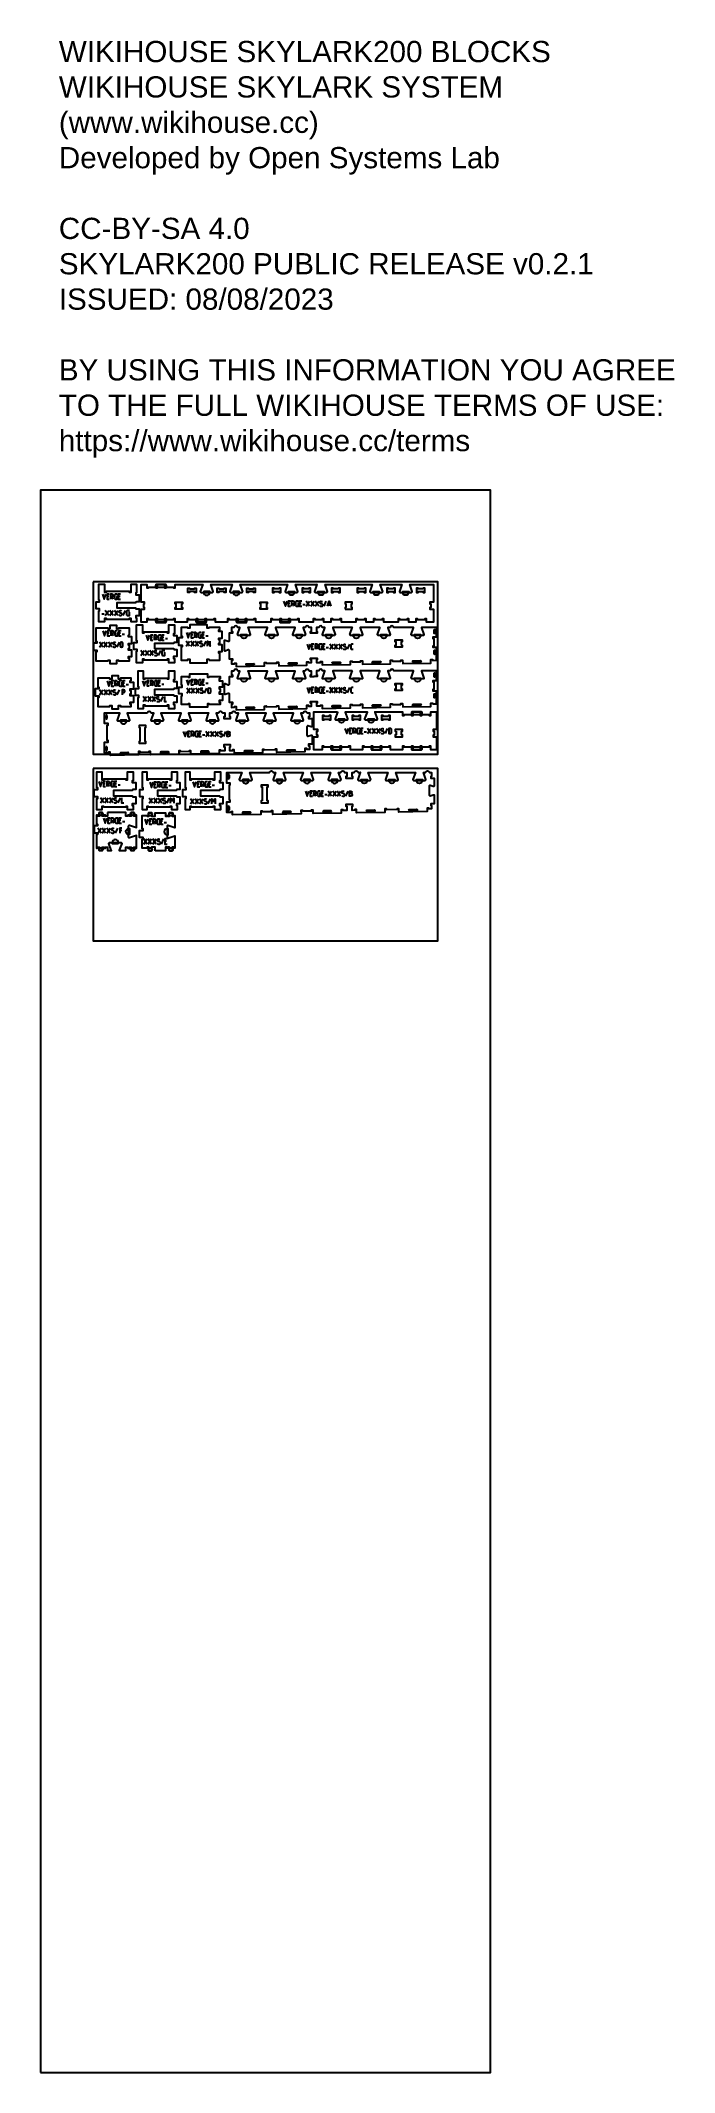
# Model space of a CAD drawing. Extents: x 0 to 4485, y 0 to 14364.
import ezdxf

# ---------------------------------------------------------------- set-up
doc = ezdxf.new("R2010")
doc.units = 0
for name, color, linetype in [('0_SHEET_SPRUCEPLY_2440X122', 1, 'CONTINUOUS'), ('1_ANYTOOL_1MMDEEP_LABELS_S', 2, 'CONTINUOUS'), ('3_ANYTOOL_CUTTHROUGH_INSID', 4, 'CONTINUOUS'), ('4_ANYTOOL_CUTTHROUGH_OUTSI', 5, 'CONTINUOUS'), ('5_ANYTOOL_HALF_MILL_9MM_IN', 3, 'CONTINUOUS'), ('DONOTCUT', 7, 'CONTINUOUS'), ('README', 1, 'CONTINUOUS')]:
    doc.layers.add(name, color=color, linetype=linetype)
doc.styles.add('ARIAL', font='arial.ttf')

msp = doc.modelspace()

# ---------------------------------------------------------------- texts
at = {"layer": 'README', "insert": (129, 14362, 0), "char_height": 150, "width": 8996.74, "attachment_point": 1, "style": 'ARIAL'}
msp.add_mtext('{\\fArial;WIKIHOUSE SKYLARK200 BLOCKS}\\P{\\fArial;WIKIHOUSE SKYLARK SYSTEM}\\P{\\fArial;(www.wikihouse.cc)}\\P{\\fArial;Developed by Open Systems Lab}\\P\\P{\\fArial;CC-BY-SA 4.0}\\P{\\fArial;SKYLARK200 PUBLIC RELEASE v0.2.1}\\P{\\fArial;ISSUED: 08/08/2023}\\P\\P{\\fArial;BY USING THIS INFORMATION YOU AGREE }\\P{\\fArial;TO THE FULL WIKIHOUSE TERMS OF USE:}\\P{\\fArial;https://www.wikihouse.cc/terms}', dxfattribs=at)

# ---------------------------------------------------------------- linework, layer by layer
at = {"layer": '0_SHEET_SPRUCEPLY_2440X122'}
for points in [[(372, 10539), (372, 9319), (2812, 9319), (2812, 10539)], [(372, 9219), (372, 7999), (2812, 7999), (2812, 9219)]]:
    msp.add_lwpolyline(points, close=True, dxfattribs=at)
at = {"layer": '1_ANYTOOL_1MMDEEP_LABELS_S', "color": 2}
for points in [[(438, 10451), (450, 10415), (462, 10451)], [(486, 10451), (470, 10451), (470, 10415), (486, 10415)], [(482, 10435), (470, 10435)], [(514, 10415), (506, 10431)], [(566, 10451), (550, 10451), (550, 10415), (566, 10415)], [(562, 10435), (550, 10435)], [(1720, 10401), (1732, 10365), (1744, 10401)], [(1768, 10401), (1752, 10401), (1752, 10365), (1768, 10365)], [(1764, 10385), (1752, 10385)], [(1796, 10365), (1788, 10381)], [(1848, 10401), (1832, 10401), (1832, 10365), (1848, 10365)], [(1844, 10385), (1832, 10385)], [(1856, 10377), (1872, 10377)], [(1880, 10365), (1904, 10401)], [(1904, 10365), (1880, 10401)], [(1912, 10365), (1936, 10401)], [(1936, 10365), (1912, 10401)], [(1944, 10365), (1968, 10401)], [(1968, 10365), (1944, 10401)], [(2006, 10365), (2022, 10401)], [(2030, 10365), (2042, 10401), (2054, 10365)], [(2033, 10375), (2051, 10375)], [(434, 10312), (450, 10312)], [(482, 10300), (458, 10336)], [(458, 10300), (482, 10336)], [(514, 10300), (490, 10336)], [(490, 10300), (514, 10336)], [(546, 10300), (522, 10336)], [(522, 10300), (546, 10336)], [(584, 10300), (600, 10336)], [(416, 10076), (440, 10112)], [(440, 10076), (416, 10112)], [(441, 10191), (453, 10155), (465, 10191)], [(448, 10076), (472, 10112)], [(472, 10076), (448, 10112)], [(489, 10191), (473, 10191), (473, 10155), (489, 10155)], [(485, 10175), (473, 10175)], [(480, 10076), (504, 10112)], [(504, 10076), (480, 10112)], [(517, 10155), (509, 10171)], [(542, 10076), (558, 10112)], [(569, 10191), (553, 10191), (553, 10155), (569, 10155)], [(565, 10175), (553, 10175)], [(577, 10167), (593, 10167)], [(747, 10161), (759, 10125), (771, 10161)], [(783, 10129), (775, 10137)], [(795, 10161), (779, 10161), (779, 10125), (795, 10125)], [(791, 10145), (779, 10145)], [(823, 10125), (815, 10141)], [(875, 10161), (859, 10161), (859, 10125), (875, 10125)], [(871, 10145), (859, 10145)], [(883, 10137), (899, 10137)], [(1030, 10082), (1054, 10118)], [(1054, 10082), (1030, 10118)], [(1033, 10179), (1045, 10143), (1057, 10179)], [(1062, 10082), (1086, 10118)], [(1086, 10082), (1062, 10118)], [(1081, 10179), (1065, 10179), (1065, 10143), (1081, 10143)], [(1077, 10163), (1065, 10163)], [(1094, 10082), (1118, 10118)], [(1118, 10082), (1094, 10118)], [(1109, 10143), (1101, 10160)], [(1161, 10179), (1145, 10179), (1145, 10143), (1161, 10143)], [(1157, 10163), (1145, 10163)], [(1156, 10082), (1172, 10118)], [(1169, 10155), (1185, 10155)], [(1180, 10082), (1180, 10118), (1200, 10082), (1200, 10118)], [(1886, 10097), (1898, 10061), (1910, 10097)], [(1934, 10097), (1918, 10097), (1918, 10061), (1934, 10061)], [(1930, 10081), (1918, 10081)], [(1962, 10061), (1954, 10077)], [(2014, 10097), (1998, 10097), (1998, 10061), (2014, 10061)], [(2010, 10081), (1998, 10081)], [(2022, 10073), (2038, 10073)], [(2070, 10061), (2046, 10097)], [(2046, 10061), (2070, 10097)], [(2102, 10061), (2078, 10097)], [(2078, 10061), (2102, 10097)], [(2134, 10061), (2110, 10097)], [(2110, 10061), (2134, 10097)], [(2172, 10061), (2188, 10097)], [(733, 10016), (709, 10052)], [(709, 10016), (733, 10052)], [(765, 10016), (741, 10052)], [(741, 10016), (765, 10052)], [(797, 10016), (773, 10052)], [(773, 10016), (797, 10052)], [(835, 10016), (851, 10052)], [(417, 9739), (441, 9775)], [(441, 9739), (417, 9775)], [(449, 9739), (473, 9775)], [(473, 9739), (449, 9775)], [(470, 9837), (482, 9801), (494, 9837)], [(481, 9739), (505, 9775)], [(505, 9739), (481, 9775)], [(518, 9837), (502, 9837), (502, 9801), (518, 9801)], [(514, 9821), (502, 9821)], [(546, 9801), (538, 9817)], [(543, 9739), (559, 9775)], [(598, 9837), (582, 9837), (582, 9801), (598, 9801)], [(594, 9821), (582, 9821)], [(606, 9813), (622, 9813)], [(721, 9839), (733, 9803), (745, 9839)], [(769, 9839), (753, 9839), (753, 9803), (769, 9803)], [(765, 9823), (753, 9823)], [(797, 9803), (789, 9819)], [(849, 9839), (833, 9839), (833, 9803), (849, 9803)], [(845, 9823), (833, 9823)], [(857, 9815), (873, 9815)], [(1033, 9846), (1045, 9810), (1057, 9846)], [(1034, 9751), (1058, 9787)], [(1058, 9751), (1034, 9787)], [(1081, 9846), (1065, 9846), (1065, 9810), (1081, 9810)], [(1077, 9830), (1065, 9830)], [(1066, 9751), (1090, 9787)], [(1090, 9751), (1066, 9787)], [(1098, 9751), (1122, 9787)], [(1122, 9751), (1098, 9787)], [(1109, 9810), (1100, 9827)], [(1161, 9846), (1145, 9846), (1145, 9810), (1161, 9810)], [(1157, 9830), (1145, 9830)], [(1160, 9751), (1176, 9787)], [(1169, 9822), (1185, 9822)], [(1886, 9790), (1898, 9754), (1910, 9790)], [(1934, 9790), (1918, 9790), (1918, 9754), (1934, 9754)], [(1930, 9774), (1918, 9774)], [(1962, 9754), (1954, 9770)], [(2014, 9790), (1998, 9790), (1998, 9754), (2014, 9754)], [(2010, 9774), (1998, 9774)], [(2070, 9754), (2046, 9790)], [(2046, 9754), (2070, 9790)], [(2102, 9754), (2078, 9790)], [(2078, 9754), (2102, 9790)], [(2134, 9754), (2110, 9790)], [(2110, 9754), (2134, 9790)], [(2172, 9754), (2188, 9790)], [(750, 9691), (726, 9727)], [(726, 9691), (750, 9727)], [(782, 9691), (758, 9727)], [(758, 9691), (782, 9727)], [(814, 9691), (790, 9727)], [(790, 9691), (814, 9727)], [(852, 9691), (868, 9727)], [(876, 9727), (876, 9691), (892, 9691)], [(2022, 9766), (2038, 9766)], [(2154, 9501), (2166, 9465), (2178, 9501)], [(2202, 9501), (2186, 9501), (2186, 9465), (2202, 9465)], [(2198, 9485), (2186, 9485)], [(2230, 9465), (2222, 9481)], [(2282, 9501), (2266, 9501), (2266, 9465), (2282, 9465)], [(2278, 9485), (2266, 9485)], [(2314, 9465), (2338, 9501)], [(2338, 9465), (2314, 9501)], [(2346, 9465), (2370, 9501)], [(2370, 9465), (2346, 9501)], [(2378, 9465), (2402, 9501)], [(2402, 9465), (2378, 9501)], [(2440, 9465), (2456, 9501)], [(1010, 9480), (1022, 9444), (1034, 9480)], [(1058, 9480), (1042, 9480), (1042, 9444), (1058, 9444)], [(1054, 9464), (1042, 9464)], [(1086, 9444), (1078, 9460)], [(1138, 9480), (1122, 9480), (1122, 9444), (1138, 9444)], [(1134, 9464), (1122, 9464)], [(1146, 9456), (1162, 9456)], [(1194, 9444), (1170, 9480)], [(1170, 9444), (1194, 9480)], [(1226, 9444), (1202, 9480)], [(1202, 9444), (1226, 9480)], [(1258, 9444), (1234, 9480)], [(1234, 9444), (1258, 9480)], [(1296, 9444), (1312, 9480)], [(2290, 9477), (2306, 9477)], [(412, 9126), (424, 9090), (436, 9126)], [(460, 9126), (444, 9126), (444, 9090), (460, 9090)], [(456, 9110), (444, 9110)], [(488, 9090), (480, 9106)], [(540, 9126), (524, 9126), (524, 9090), (540, 9090)], [(536, 9110), (524, 9110)], [(548, 9102), (564, 9102)], [(772, 9121), (784, 9085), (796, 9121)], [(820, 9121), (804, 9121), (804, 9085), (820, 9085)], [(816, 9105), (804, 9105)], [(848, 9085), (840, 9101)], [(900, 9121), (884, 9121), (884, 9085), (900, 9085)], [(896, 9105), (884, 9105)], [(908, 9097), (924, 9097)], [(1078, 9124), (1090, 9088), (1102, 9124)], [(1126, 9124), (1110, 9124), (1110, 9088), (1126, 9088)], [(1122, 9108), (1110, 9108)], [(1154, 9088), (1146, 9104)], [(1206, 9124), (1190, 9124), (1190, 9088), (1206, 9088)], [(1202, 9108), (1190, 9108)], [(1214, 9100), (1230, 9100)], [(1875, 9059), (1887, 9023), (1899, 9059)], [(1923, 9059), (1907, 9059), (1907, 9023), (1923, 9023)], [(2003, 9059), (1987, 9059), (1987, 9023), (2003, 9023)], [(2059, 9023), (2035, 9059)], [(2035, 9023), (2059, 9059)], [(2091, 9023), (2067, 9059)], [(2067, 9023), (2091, 9059)], [(2123, 9023), (2099, 9059)], [(2099, 9023), (2123, 9059)], [(2161, 9023), (2177, 9059)], [(447, 8975), (423, 9011)], [(423, 8975), (447, 9011)], [(479, 8975), (455, 9011)], [(455, 8975), (479, 9011)], [(511, 8975), (487, 9011)], [(487, 8975), (511, 9011)], [(549, 8975), (565, 9011)], [(573, 9011), (573, 8975), (589, 8975)], [(793, 8972), (769, 9008)], [(769, 8972), (793, 9008)], [(825, 8972), (801, 9008)], [(801, 8972), (825, 9008)], [(857, 8972), (833, 9008)], [(833, 8972), (857, 9008)], [(895, 8972), (911, 9008)], [(920, 8973), (920, 9009), (932, 8989), (944, 9009), (944, 8973)], [(1085, 8968), (1061, 9004)], [(1061, 8968), (1085, 9004)], [(1117, 8968), (1093, 9004)], [(1093, 8968), (1117, 9004)], [(1149, 8968), (1125, 9004)], [(1125, 8968), (1149, 9004)], [(1187, 8968), (1203, 9004)], [(1211, 8968), (1211, 9004), (1223, 8984), (1235, 9004), (1235, 8968)], [(1919, 9043), (1907, 9043)], [(1951, 9023), (1943, 9039)], [(1999, 9043), (1987, 9043)], [(2011, 9035), (2027, 9035)], [(428, 8761), (404, 8797)], [(404, 8761), (428, 8797)], [(460, 8761), (436, 8797)], [(436, 8761), (460, 8797)], [(444, 8868), (456, 8832), (468, 8868)], [(492, 8761), (468, 8797)], [(468, 8761), (492, 8797)], [(492, 8868), (476, 8868), (476, 8832), (492, 8832)], [(488, 8852), (476, 8852)], [(520, 8832), (512, 8848)], [(530, 8761), (546, 8797)], [(572, 8868), (556, 8868), (556, 8832), (572, 8832)], [(568, 8852), (556, 8852)], [(576, 8797), (560, 8797), (560, 8761)], [(576, 8781), (560, 8781)], [(580, 8844), (596, 8844)], [(737, 8860), (749, 8824), (761, 8860)], [(787, 8861), (771, 8861), (771, 8825), (787, 8825)], [(783, 8845), (771, 8845)], [(815, 8825), (807, 8841)], [(867, 8861), (851, 8861), (851, 8825), (867, 8825)], [(863, 8845), (851, 8845)], [(875, 8837), (891, 8837)], [(754, 8684), (730, 8720)], [(730, 8684), (754, 8720)], [(786, 8684), (762, 8720)], [(762, 8684), (786, 8720)], [(818, 8684), (794, 8720)], [(794, 8684), (818, 8720)], [(856, 8684), (872, 8720)], [(896, 8720), (880, 8720), (880, 8684), (896, 8684)], [(892, 8704), (880, 8704)]]:
    msp.add_lwpolyline(points, dxfattribs=at)
for points in [[(494, 10431), (504, 10431, 1), (504, 10451), (494, 10451), (494, 10415)], [(542, 10451), (530, 10451, 0.414214), (522, 10443), (522, 10423, 0.414214), (530, 10415), (542, 10415), (542, 10435), (536, 10435)], [(1776, 10381), (1786, 10381, 1), (1786, 10401), (1776, 10401), (1776, 10365)], [(1824, 10401), (1812, 10401, 0.414214), (1804, 10393), (1804, 10373, 0.414214), (1812, 10365), (1824, 10365), (1824, 10385), (1818, 10385)], [(1976, 10369, 0.136555), (1985, 10365, 0.071716), (1990, 10365, 0.133522), (1995, 10367, 0.344001), (1997, 10377, 0.153745), (1993, 10380, 0.071568), (1989, 10382, -0.00912), (1984, 10383, -0.090615), (1979, 10386, -0.340346), (1976, 10395, -0.284273), (1984, 10401, -0.092596), (1989, 10400, -0.017533), (1994, 10399)], [(554, 10304, 0.136555), (564, 10300, 0.071716), (569, 10300, 0.133522), (573, 10302, 0.344001), (576, 10312, 0.153745), (572, 10315, 0.071568), (567, 10317, -0.00912), (562, 10318, -0.090615), (558, 10321, -0.340346), (555, 10330, -0.284273), (562, 10336, -0.092596), (568, 10335, -0.017533), (572, 10334)], [(628, 10336), (616, 10336, 0.414214), (608, 10328), (608, 10308, 0.414214), (616, 10300), (628, 10300), (628, 10320), (622, 10320)], [(497, 10171), (507, 10171, 1), (507, 10191), (497, 10191), (497, 10155)], [(512, 10080, 0.136555), (521, 10076, 0.071716), (526, 10076, 0.133522), (531, 10079, 0.344001), (533, 10088, 0.153745), (529, 10092, 0.071568), (525, 10094, -0.00912), (519, 10095, -0.090615), (515, 10097, -0.340346), (512, 10106, -0.284273), (520, 10112, -0.092596), (525, 10112, -0.017533), (530, 10110)], [(545, 10191), (533, 10191, 0.414214), (525, 10183), (525, 10163, 0.414214), (533, 10155), (545, 10155), (545, 10175), (539, 10175)], [(803, 10141), (813, 10141, 1), (813, 10161), (803, 10161), (803, 10125)], [(851, 10161), (839, 10161, 0.414214), (831, 10153), (831, 10133, 0.414214), (839, 10125), (851, 10125), (851, 10145), (845, 10145)], [(1089, 10159), (1099, 10159, 1), (1099, 10179), (1089, 10179), (1089, 10143)], [(1137, 10179), (1125, 10179, 0.414214), (1117, 10171), (1117, 10151, 0.414214), (1125, 10143), (1137, 10143), (1137, 10163), (1131, 10163)], [(1126, 10086, 0.136555), (1135, 10083, 0.071716), (1140, 10083, 0.133522), (1145, 10085, 0.344001), (1147, 10094, 0.153745), (1144, 10098, 0.071568), (1139, 10100, -0.00912), (1134, 10101, -0.090615), (1129, 10103, -0.340346), (1126, 10113, -0.284273), (1134, 10118, -0.092596), (1139, 10118, -0.017533), (1144, 10116)], [(1942, 10077), (1952, 10077, 1), (1952, 10097), (1942, 10097), (1942, 10061)], [(1990, 10097), (1978, 10097, 0.414214), (1970, 10089), (1970, 10069, 0.414214), (1978, 10061), (1990, 10061), (1990, 10081), (1984, 10081)], [(2142, 10065, 0.136555), (2152, 10061, 0.071716), (2157, 10061, 0.133522), (2161, 10063, 0.344001), (2164, 10073, 0.153745), (2160, 10076, 0.071568), (2155, 10078, -0.00912), (2150, 10079, -0.090615), (2146, 10082, -0.340346), (2143, 10091, -0.284273), (2151, 10097, -0.092596), (2156, 10096, -0.017533), (2160, 10095)], [(2212, 10097), (2202, 10097, 0.414214), (2196, 10091), (2196, 10067, 0.414214), (2202, 10061), (2212, 10061)], [(805, 10020, 0.136555), (815, 10016, 0.071716), (820, 10016, 0.133522), (824, 10019, 0.344001), (827, 10028, 0.153745), (823, 10032, 0.071568), (818, 10034, -0.00912), (813, 10035, -0.090615), (809, 10037, -0.340346), (806, 10046, -0.284273), (814, 10052, -0.092596), (819, 10052, -0.017533), (823, 10050)], [(879, 10052), (867, 10052, 0.414214), (859, 10044), (859, 10024, 0.414214), (867, 10016), (879, 10016), (879, 10036), (873, 10036)], [(513, 9743, 0.136555), (522, 9739, 0.071716), (527, 9739, 0.133522), (532, 9741, 0.344001), (534, 9750, 0.153745), (530, 9754, 0.071568), (526, 9756, -0.00912), (520, 9757, -0.090615), (516, 9759, -0.340346), (513, 9769, -0.284273), (521, 9775, -0.092596), (526, 9774, -0.017533), (531, 9773)], [(526, 9817), (536, 9817, 1), (536, 9837), (526, 9837), (526, 9801)], [(574, 9837), (562, 9837, 0.414214), (554, 9829), (554, 9809, 0.414214), (562, 9801), (574, 9801), (574, 9821), (568, 9821)], [(577, 9755), (587, 9755, 1), (587, 9775), (577, 9775), (577, 9739)], [(777, 9819), (787, 9819, 1), (787, 9839), (777, 9839), (777, 9803)], [(825, 9839), (813, 9839, 0.414214), (805, 9831), (805, 9811, 0.414214), (813, 9803), (825, 9803), (825, 9823), (819, 9823)], [(1089, 9826), (1099, 9826, 1), (1099, 9846), (1089, 9846), (1089, 9810)], [(1137, 9846), (1125, 9846, 0.414214), (1117, 9838), (1117, 9818, 0.414214), (1125, 9810), (1137, 9810), (1137, 9830), (1131, 9830)], [(1130, 9755, 0.136555), (1139, 9752, 0.071716), (1144, 9752, 0.133522), (1149, 9754, 0.344001), (1151, 9763, 0.153745), (1147, 9767, 0.071568), (1142, 9769, -0.00912), (1137, 9770, -0.090615), (1133, 9772, -0.340346), (1130, 9782, -0.284273), (1138, 9787, -0.092596), (1143, 9787, -0.017533), (1148, 9785)], [(1942, 9770), (1952, 9770, 1), (1952, 9790), (1942, 9790), (1942, 9754)], [(1990, 9790), (1978, 9790, 0.414214), (1970, 9782), (1970, 9762, 0.414214), (1978, 9754), (1990, 9754), (1990, 9774), (1984, 9774)], [(2142, 9758, 0.136555), (2152, 9754, 0.071716), (2157, 9754, 0.133522), (2161, 9756, 0.344001), (2164, 9765, 0.153745), (2160, 9769, 0.071568), (2155, 9771, -0.00912), (2150, 9772, -0.090615), (2146, 9774, -0.340346), (2143, 9784, -0.284273), (2151, 9790, -0.092596), (2156, 9789, -0.017533), (2160, 9788)], [(2212, 9790), (2202, 9790, 0.414214), (2196, 9784), (2196, 9760, 0.414214), (2202, 9754), (2212, 9754)], [(822, 9695, 0.136555), (831, 9691, 0.071716), (836, 9691, 0.133522), (841, 9693, 0.344001), (843, 9702, 0.153745), (839, 9706, 0.071568), (835, 9708, -0.00912), (829, 9709, -0.090615), (825, 9711, -0.340346), (822, 9721, -0.284273), (830, 9727, -0.092596), (835, 9726, -0.017533), (840, 9725)], [(2210, 9481), (2220, 9481, 1), (2220, 9501), (2210, 9501), (2210, 9465)], [(2258, 9501), (2246, 9501, 0.414214), (2238, 9493), (2238, 9473, 0.414214), (2246, 9465), (2258, 9465), (2258, 9485), (2252, 9485)], [(2410, 9469, 0.136555), (2419, 9465, 0.071716), (2424, 9465, 0.133522), (2429, 9467, 0.344001), (2431, 9476, 0.153745), (2428, 9480, 0.071568), (2423, 9482, -0.00912), (2418, 9483, -0.090615), (2413, 9485, -0.340346), (2410, 9495, -0.284273), (2418, 9501, -0.092596), (2423, 9500, -0.017533), (2428, 9499)], [(1066, 9460), (1076, 9460, 1), (1076, 9480), (1066, 9480), (1066, 9444)], [(1114, 9480), (1102, 9480, 0.414214), (1094, 9472), (1094, 9452, 0.414214), (1102, 9444), (1114, 9444), (1114, 9464), (1108, 9464)], [(1266, 9448, 0.136555), (1275, 9444, 0.071716), (1281, 9444, 0.133522), (1285, 9446, 0.344001), (1287, 9456, 0.153745), (1284, 9460, 0.071568), (1279, 9461, -0.00912), (1274, 9463, -0.090615), (1269, 9465, -0.340346), (1267, 9474, -0.284273), (1274, 9480, -0.092596), (1279, 9480, -0.017533), (1284, 9478)], [(1320, 9464), (1330, 9464, -1), (1330, 9444), (1320, 9444), (1320, 9480), (1330, 9480, -1), (1330, 9464)], [(468, 9106), (478, 9106, 1), (478, 9126), (468, 9126), (468, 9090)], [(516, 9126), (504, 9126, 0.414214), (496, 9118), (496, 9098, 0.414214), (504, 9090), (516, 9090), (516, 9110), (510, 9110)], [(828, 9101), (838, 9101, 1), (838, 9121), (828, 9121), (828, 9085)], [(876, 9121), (864, 9121, 0.414214), (856, 9113), (856, 9093, 0.414214), (864, 9085), (876, 9085), (876, 9105), (870, 9105)], [(1134, 9104), (1144, 9104, 1), (1144, 9124), (1134, 9124), (1134, 9088)], [(1182, 9124), (1170, 9124, 0.414214), (1162, 9116), (1162, 9096, 0.414214), (1170, 9088), (1182, 9088), (1182, 9108), (1176, 9108)], [(1931, 9039), (1941, 9039, 1), (1941, 9059), (1931, 9059), (1931, 9023)], [(1979, 9059), (1967, 9059, 0.414214), (1959, 9051), (1959, 9031, 0.414214), (1967, 9023), (1979, 9023), (1979, 9043), (1973, 9043)], [(2131, 9027, 0.136555), (2140, 9023, 0.071716), (2145, 9023, 0.133522), (2150, 9025, 0.344001), (2152, 9035, 0.153745), (2149, 9039, 0.071568), (2144, 9040, -0.00912), (2139, 9042, -0.090615), (2134, 9044, -0.340346), (2131, 9053, -0.284273), (2139, 9059, -0.092596), (2144, 9059, -0.017533), (2149, 9057)], [(2185, 9043), (2195, 9043, -1), (2195, 9023), (2185, 9023), (2185, 9059), (2195, 9059, -1), (2195, 9043)], [(519, 8979, 0.136555), (528, 8975, 0.071716), (533, 8975, 0.133522), (538, 8978, 0.344001), (540, 8987, 0.153745), (536, 8991, 0.071568), (532, 8992, -0.00912), (526, 8994, -0.090615), (522, 8996, -0.340346), (519, 9005, -0.284273), (527, 9011, -0.092596), (532, 9011, -0.017533), (537, 9009)], [(865, 8976, 0.136555), (874, 8972, 0.071716), (879, 8972, 0.133522), (884, 8974, 0.344001), (886, 8984, 0.153745), (882, 8987, 0.071568), (878, 8989, -0.00912), (872, 8991, -0.090615), (868, 8993, -0.340346), (865, 9002, -0.284273), (873, 9008, -0.092596), (878, 9008, -0.017533), (883, 9006)], [(1157, 8972, 0.136555), (1166, 8968, 0.071716), (1172, 8968, 0.133522), (1176, 8970, 0.344001), (1178, 8980, 0.153745), (1175, 8983, 0.071568), (1170, 8985, -0.00912), (1165, 8987, -0.090615), (1160, 8989, -0.340346), (1158, 8998, -0.284273), (1165, 9004, -0.092596), (1170, 9004, -0.017533), (1175, 9002)], [(500, 8848), (510, 8848, 1), (510, 8868), (500, 8868), (500, 8832)], [(500, 8765, 0.136555), (509, 8761, 0.071716), (514, 8761, 0.133522), (519, 8763, 0.344001), (521, 8773, 0.153745), (517, 8776, 0.071568), (513, 8778, -0.00912), (508, 8780, -0.090615), (503, 8782, -0.340346), (500, 8791, -0.284273), (508, 8797, -0.092596), (513, 8797, -0.017533), (518, 8795)], [(548, 8868), (536, 8868, 0.414214), (528, 8860), (528, 8840, 0.414214), (536, 8832), (548, 8832), (548, 8852), (542, 8852)], [(795, 8841), (805, 8841, 1), (805, 8861), (795, 8861), (795, 8825)], [(843, 8861), (831, 8861, 0.414214), (823, 8853), (823, 8833, 0.414214), (831, 8825), (843, 8825), (843, 8845), (837, 8845)], [(826, 8688, 0.136555), (836, 8684, 0.071716), (841, 8684, 0.133522), (846, 8686, 0.344001), (848, 8695, 0.153745), (844, 8699, 0.071568), (839, 8701, -0.00912), (834, 8702, -0.090615), (830, 8704, -0.340346), (827, 8714, -0.284273), (835, 8720, -0.092596), (840, 8719, -0.017533), (844, 8718)]]:
    msp.add_lwpolyline(points, format="xyb", dxfattribs=at)
for points in [[(563, 10086, 1), (583, 10086), (583, 10102, 1), (563, 10102)], [(1184, 9761, 1), (1204, 9761), (1204, 9777, 1), (1184, 9777)], [(2476, 9501), (2464, 9501), (2464, 9465), (2476, 9465, 0.414214), (2484, 9473), (2484, 9493, 0.414214)]]:
    msp.add_lwpolyline(points, format="xyb", close=True, dxfattribs=at)
at = {"layer": '3_ANYTOOL_CUTTHROUGH_INSID'}
for points in [[(1053, 10488), (1089, 10488), (1089, 10494), (1101, 10494), (1101, 10463), (1089, 10463), (1089, 10469), (1053, 10469), (1053, 10463), (1041, 10463), (1041, 10494), (1053, 10494)], [(1262, 10488), (1298, 10488), (1298, 10494), (1310, 10494), (1310, 10463), (1298, 10463), (1298, 10469), (1262, 10469), (1262, 10463), (1250, 10463), (1250, 10494), (1262, 10494)], [(1471, 10488), (1507, 10488), (1507, 10494), (1519, 10494), (1519, 10463), (1507, 10463), (1507, 10469), (1471, 10469), (1471, 10463), (1459, 10463), (1459, 10494), (1471, 10494)], [(1689, 10488), (1653, 10488), (1653, 10494), (1641, 10494), (1641, 10463), (1653, 10463), (1653, 10469), (1689, 10469), (1689, 10463), (1701, 10463), (1701, 10494), (1689, 10494)], [(1898, 10488), (1862, 10488), (1862, 10494), (1850, 10494), (1850, 10463), (1862, 10463), (1862, 10469), (1898, 10469), (1898, 10463), (1910, 10463), (1910, 10494), (1898, 10494)], [(2107, 10488), (2071, 10488), (2071, 10494), (2059, 10494), (2059, 10463), (2071, 10463), (2071, 10469), (2107, 10469), (2107, 10463), (2119, 10463), (2119, 10494), (2107, 10494)], [(2289, 10488), (2253, 10488), (2253, 10494), (2241, 10494), (2241, 10463), (2253, 10463), (2253, 10469), (2289, 10469), (2289, 10463), (2301, 10463), (2301, 10494), (2289, 10494)], [(2498, 10488), (2462, 10488), (2462, 10494), (2450, 10494), (2450, 10463), (2462, 10463), (2462, 10469), (2498, 10469), (2498, 10463), (2510, 10463), (2510, 10494), (2498, 10494)], [(2707, 10488), (2671, 10488), (2671, 10494), (2659, 10494), (2659, 10463), (2671, 10463), (2671, 10469), (2707, 10469), (2707, 10463), (2719, 10463), (2719, 10494), (2707, 10494)], [(998, 10382), (998, 10357), (1004, 10357), (1004, 10344), (953, 10344), (953, 10357), (959, 10357), (959, 10382), (953, 10382), (953, 10395), (1004, 10395), (1004, 10382)], [(1604, 10356), (1604, 10344), (1553, 10344), (1553, 10356), (1559, 10356), (1559, 10382), (1553, 10382), (1553, 10395), (1604, 10395), (1604, 10382), (1598, 10382), (1598, 10356), (1604, 10356)], [(2155, 10344), (2205, 10344), (2205, 10356), (2199, 10356), (2199, 10382), (2205, 10382), (2205, 10395), (2155, 10395), (2155, 10382), (2161, 10382), (2161, 10356), (2155, 10356), (2155, 10344)], [(2552, 10089), (2558, 10089), (2558, 10076), (2510, 10076), (2510, 10089), (2516, 10089), (2516, 10114), (2510, 10114), (2510, 10127), (2558, 10127), (2558, 10114), (2552, 10114)], [(2552, 9781), (2558, 9781), (2558, 9769), (2510, 9769), (2510, 9781), (2516, 9781), (2516, 9807), (2510, 9807), (2510, 9819), (2558, 9819), (2558, 9807), (2552, 9807)], [(703, 9410), (697, 9410), (697, 9397), (745, 9397), (745, 9410), (739, 9410), (739, 9509), (745, 9509), (745, 9522), (697, 9522), (697, 9509), (703, 9509)], [(2043, 9587), (2007, 9587), (2007, 9593), (1995, 9593), (1995, 9562), (2007, 9562), (2007, 9568), (2043, 9568), (2043, 9562), (2055, 9562), (2055, 9593), (2043, 9593)], [(2252, 9587), (2216, 9587), (2216, 9593), (2204, 9593), (2204, 9562), (2216, 9562), (2216, 9568), (2252, 9568), (2252, 9562), (2264, 9562), (2264, 9593), (2252, 9593)], [(2461, 9587), (2425, 9587), (2425, 9593), (2413, 9593), (2413, 9562), (2425, 9562), (2425, 9568), (2461, 9568), (2461, 9562), (2473, 9562), (2473, 9593), (2461, 9593)], [(2516, 9481), (2516, 9456), (2510, 9456), (2510, 9443), (2560, 9443), (2560, 9456), (2554, 9456), (2554, 9481), (2560, 9481), (2560, 9494), (2510, 9494), (2510, 9481)], [(1567, 8989), (1561, 8989), (1561, 8976), (1610, 8976), (1610, 8989), (1604, 8989), (1604, 9088), (1610, 9088), (1610, 9101), (1561, 9101), (1561, 9088), (1567, 9088)]]:
    msp.add_lwpolyline(points, close=True, dxfattribs=at)
for points in [[(2793, 10176, -1), (2784, 10176), (2784, 10196, -1), (2793, 10196)], [(1509, 9951), (1459, 9950, -1), (1459, 9959), (1509, 9960, -1)], [(1809, 9956), (1759, 9955, -0.414214), (1754, 9960, -0.414214), (1759, 9965), (1809, 9966, -1)], [(2118, 9961), (2068, 9961, -1), (2067, 9970), (2117, 9971, -1)], [(2402, 9966), (2353, 9965, -1), (2352, 9975), (2402, 9976, -1)], [(2687, 9971), (2637, 9970, -0.414214), (2633, 9975, -0.414214), (2637, 9980), (2687, 9981, -1)], [(2793, 10050), (2793, 10030, -0.414214), (2789, 10025, -0.414214), (2784, 10030), (2784, 10050, -0.414214), (2789, 10054, -0.414214)], [(2793, 9869, -1), (2784, 9869), (2784, 9889, -1), (2793, 9889)], [(1509, 9644), (1459, 9643, -1), (1459, 9652), (1509, 9653, -1)], [(1809, 9649), (1759, 9648, -1), (1759, 9657), (1809, 9658, -1)], [(2118, 9654), (2068, 9653, -1), (2067, 9663), (2117, 9664, -1)], [(2402, 9659), (2353, 9658, -1), (2352, 9668), (2402, 9669, -1)], [(2687, 9664), (2637, 9663, -1), (2637, 9673), (2687, 9674, -1)], [(2793, 9742), (2793, 9722, -0.414214), (2789, 9718, -0.414214), (2784, 9722), (2784, 9742, -0.414214), (2789, 9747, -0.414214)], [(462, 9572, 1), (471, 9572), (471, 9592, 1), (462, 9592)], [(462, 9368), (462, 9348, 1), (471, 9348), (471, 9368, 1)], [(1188, 9331, 1), (1188, 9341), (1138, 9340, 1), (1138, 9330)], [(1496, 9336), (1446, 9336, -1), (1446, 9345), (1496, 9346, -1)], [(1796, 9342), (1746, 9341, -1), (1746, 9350), (1796, 9351, -1)], [(618, 9321, 1), (618, 9331), (568, 9330, 1), (568, 9320)], [(903, 9326, 1), (903, 9336), (853, 9335, 1), (853, 9325)], [(1326, 9151, 1), (1336, 9151), (1336, 9171, 1), (1326, 9171)], [(1326, 8947), (1326, 8927, 1), (1336, 8927), (1336, 8947, 1)], [(1483, 8900, 1), (1483, 8910), (1433, 8909, 1), (1433, 8899)], [(1768, 8905, 1), (1768, 8915), (1718, 8914, 1), (1718, 8904)], [(2053, 8910, 1), (2053, 8920), (2003, 8919, 1), (2003, 8909)], [(2361, 8916), (2311, 8915, -1), (2311, 8924), (2361, 8925, -1)], [(2661, 8921), (2611, 8920, -1), (2611, 8929), (2661, 8930, -1)]]:
    msp.add_lwpolyline(points, format="xyb", close=True, dxfattribs=at)
at = {"layer": '4_ANYTOOL_CUTTHROUGH_OUTSI'}
for points in [[(680, 10397, 0.404147), (672, 10390), (539, 10390), (539, 10390), (539, 10354), (539, 10353), (672, 10353), (672, 10353, 0.404147), (680, 10346), (697, 10346), (697, 10297), (673, 10297), (673, 10284), (679, 10284), (679, 10254), (640, 10254), (640, 10278), (640, 10278), (627, 10278), (627, 10272), (466, 10272), (466, 10278), (453, 10278), (453, 10278), (453, 10254), (411, 10254), (411, 10334), (417, 10334), (417, 10347), (393, 10347), (393, 10396), (417, 10396), (417, 10397), (417, 10409), (411, 10409), (411, 10521), (453, 10521), (453, 10466), (453, 10465), (466, 10465), (466, 10471), (627, 10471), (627, 10466), (627, 10465), (628, 10465), (640, 10465), (640, 10465), (640, 10466), (640, 10521), (679, 10521), (679, 10459), (673, 10459), (673, 10446), (697, 10446), (697, 10397), (680, 10397)], [(1956, 10518), (1939, 10470), (1939, 10470), (1939, 10470), (1939, 10470, 0.414214), (1945, 10463), (2023, 10463), (2024, 10463), (2024, 10463), (2024, 10463), (2024, 10463), (2024, 10463), (2024, 10463), (2024, 10464), (2025, 10464), (2025, 10464), (2025, 10464), (2025, 10464), (2025, 10464), (2025, 10464), (2026, 10464), (2026, 10464), (2026, 10464), (2026, 10464), (2026, 10464), (2026, 10464), (2026, 10464), (2027, 10464), (2027, 10464), (2027, 10464), (2027, 10464), (2027, 10465), (2027, 10465), (2027, 10465), (2027, 10465), (2028, 10465), (2028, 10465), (2028, 10465), (2028, 10465, 0.198912), (2030, 10470), (2030, 10470), (2030, 10470), (2013, 10518), (2013, 10518, -0.061485), (2013, 10519), (2180, 10519), (2347, 10519), (2347, 10519, -0.061485), (2347, 10518), (2330, 10470), (2330, 10470), (2330, 10470), (2330, 10470, 0.414214), (2337, 10463), (2415, 10463), (2415, 10463), (2415, 10463), (2415, 10463), (2415, 10463), (2415, 10463), (2416, 10463), (2416, 10464), (2416, 10464), (2416, 10464), (2416, 10464), (2416, 10464), (2416, 10464), (2417, 10464), (2417, 10464), (2417, 10464), (2417, 10464), (2417, 10464), (2417, 10464), (2417, 10464), (2418, 10464), (2418, 10464), (2418, 10464), (2418, 10464), (2418, 10464), (2418, 10465), (2418, 10465), (2418, 10465), (2419, 10465), (2419, 10465), (2419, 10465), (2419, 10465), (2419, 10465, 0.198912), (2421, 10470), (2421, 10470), (2421, 10470), (2404, 10518), (2404, 10518, -0.061485), (2404, 10519), (2556, 10519, -0.061485), (2556, 10518), (2539, 10470), (2539, 10470), (2539, 10470), (2539, 10470, 0.414214), (2546, 10463), (2624, 10463), (2624, 10463), (2624, 10463), (2624, 10463), (2624, 10463), (2624, 10463), (2624, 10463), (2625, 10464), (2625, 10464), (2625, 10464), (2625, 10464), (2625, 10464), (2625, 10464), (2625, 10464), (2626, 10464), (2626, 10464), (2626, 10464), (2626, 10464), (2626, 10464), (2626, 10464), (2626, 10464), (2627, 10464), (2627, 10464), (2627, 10464), (2627, 10464), (2627, 10465), (2627, 10465), (2627, 10465), (2627, 10465), (2628, 10465), (2628, 10465), (2628, 10465), (2628, 10465, 0.198912), (2630, 10470), (2630, 10470), (2630, 10470), (2613, 10518), (2613, 10518, -0.061485), (2613, 10519), (2780, 10519), (2780, 10395), (2755, 10395), (2755, 10395), (2755, 10383), (2755, 10382), (2761, 10382), (2761, 10356), (2755, 10356), (2755, 10356), (2755, 10345), (2755, 10344), (2780, 10344), (2780, 10252), (2730, 10252), (2730, 10276), (2730, 10276), (2718, 10276), (2718, 10270), (2667, 10270), (2667, 10276), (2655, 10276), (2655, 10276), (2655, 10252), (2605, 10252), (2605, 10276), (2605, 10276), (2593, 10276), (2593, 10276), (2593, 10270), (2542, 10270), (2542, 10276), (2530, 10276), (2530, 10276), (2530, 10252), (2430, 10252), (2430, 10276), (2418, 10276), (2418, 10276), (2418, 10270), (2367, 10270), (2367, 10276), (2367, 10276), (2355, 10276), (2355, 10276), (2355, 10252), (2305, 10252), (2305, 10276), (2305, 10276), (2293, 10276), (2293, 10270), (2242, 10270), (2242, 10276), (2230, 10276), (2230, 10276), (2230, 10252), (2130, 10252), (2130, 10276), (2130, 10276), (2118, 10276), (2118, 10270), (2067, 10270), (2067, 10276), (2055, 10276), (2055, 10276), (2055, 10252), (2005, 10252), (2005, 10276), (2005, 10276), (1993, 10276), (1993, 10270), (1942, 10270), (1942, 10276), (1942, 10276), (1930, 10276), (1930, 10276), (1930, 10252), (1830, 10252), (1830, 10276), (1818, 10276), (1818, 10276), (1818, 10270), (1767, 10270), (1767, 10276), (1755, 10276), (1755, 10276), (1755, 10252), (1705, 10252), (1705, 10276), (1705, 10276), (1693, 10276), (1693, 10270), (1642, 10270), (1642, 10276), (1630, 10276), (1630, 10276), (1630, 10252), (1580, 10252), (1580, 10252), (1522, 10252), (1522, 10276), (1522, 10276), (1510, 10276), (1510, 10270), (1459, 10270), (1459, 10276), (1447, 10276), (1447, 10276), (1447, 10252), (1397, 10252), (1397, 10276), (1385, 10276), (1385, 10270), (1334, 10270), (1334, 10276), (1322, 10276), (1322, 10276), (1322, 10252), (1237, 10252), (1237, 10276), (1237, 10276), (1225, 10276), (1225, 10270), (1174, 10270), (1174, 10276), (1162, 10276), (1162, 10276), (1162, 10252), (1112, 10252), (1112, 10276), (1112, 10276), (1100, 10276), (1100, 10270), (1049, 10270), (1049, 10276), (1037, 10276), (1037, 10276), (1037, 10252), (952, 10252), (952, 10276), (952, 10276), (940, 10276), (940, 10270), (889, 10270), (889, 10276), (877, 10276), (877, 10276), (877, 10252), (827, 10252), (827, 10276), (827, 10276), (815, 10276), (815, 10270), (764, 10270), (764, 10276), (752, 10276), (752, 10276), (752, 10252), (712, 10252), (712, 10344), (736, 10344), (736, 10345), (736, 10356), (730, 10356), (730, 10382), (736, 10382), (736, 10395), (712, 10395), (712, 10519), (752, 10519), (752, 10496), (752, 10495), (764, 10495), (764, 10501), (815, 10501), (815, 10496), (815, 10495), (827, 10495), (827, 10519), (877, 10519), (877, 10496), (877, 10495), (889, 10495), (889, 10501), (940, 10501), (940, 10495), (952, 10495), (952, 10496), (952, 10519), (1147, 10519), (1147, 10519, -0.061485), (1147, 10518), (1130, 10470), (1130, 10470), (1130, 10470), (1130, 10470, 0.198912), (1132, 10465), (1132, 10465), (1132, 10465), (1132, 10465), (1132, 10465), (1133, 10465), (1133, 10465), (1133, 10465), (1133, 10464), (1133, 10464), (1133, 10464), (1133, 10464), (1134, 10464), (1134, 10464), (1134, 10464), (1134, 10464), (1134, 10464), (1134, 10464), (1134, 10464), (1135, 10464), (1135, 10464), (1135, 10464), (1135, 10464), (1135, 10464), (1135, 10464), (1135, 10464), (1136, 10463), (1136, 10463), (1136, 10463), (1136, 10463), (1136, 10463), (1136, 10463), (1136, 10463), (1214, 10463, 0.414214), (1221, 10470), (1221, 10470), (1221, 10470), (1204, 10518), (1204, 10518, -0.061485), (1204, 10519), (1356, 10519, -0.061485), (1356, 10518), (1339, 10470), (1339, 10470), (1339, 10470), (1339, 10470, 0.198912), (1341, 10465), (1341, 10465), (1341, 10465), (1341, 10465), (1341, 10465), (1342, 10465), (1342, 10465), (1342, 10465), (1342, 10464), (1342, 10464), (1342, 10464), (1342, 10464), (1342, 10464), (1343, 10464), (1343, 10464), (1343, 10464), (1343, 10464), (1343, 10464), (1343, 10464), (1343, 10464), (1344, 10464), (1344, 10464), (1344, 10464), (1344, 10464), (1344, 10464), (1344, 10464), (1344, 10463), (1345, 10463), (1345, 10463), (1345, 10463), (1345, 10463), (1345, 10463), (1345, 10463), (1423, 10463, 0.414214), (1430, 10470), (1430, 10470), (1430, 10470), (1413, 10518), (1413, 10518, -0.061485), (1412, 10519), (1580, 10519), (1580, 10519), (1747, 10519), (1747, 10519, -0.061485), (1747, 10518), (1730, 10470), (1730, 10470), (1730, 10470), (1730, 10470, 0.414214), (1737, 10463), (1815, 10463), (1815, 10463), (1815, 10463), (1815, 10463), (1815, 10463), (1815, 10463), (1815, 10463), (1816, 10464), (1816, 10464), (1816, 10464), (1816, 10464), (1816, 10464), (1816, 10464), (1816, 10464), (1817, 10464), (1817, 10464), (1817, 10464), (1817, 10464), (1817, 10464), (1817, 10464), (1817, 10464), (1818, 10464), (1818, 10464), (1818, 10464), (1818, 10464), (1818, 10465), (1818, 10465), (1818, 10465), (1818, 10465), (1819, 10465), (1819, 10465), (1819, 10465), (1819, 10465, 0.198912), (1821, 10470), (1821, 10470), (1821, 10470), (1804, 10518), (1804, 10518, -0.061485), (1804, 10519), (1956, 10519, -0.061485)], [(947, 10109, 0.404147), (940, 10102), (807, 10102), (807, 10066), (940, 10066), (940, 10066, 0.404147), (947, 10059), (965, 10059), (965, 10009), (941, 10009), (941, 9997), (947, 9997), (947, 9966), (907, 9966), (907, 9990), (895, 9990), (895, 9990), (895, 9984), (733, 9984), (733, 9990), (733, 9990), (720, 9990), (720, 9966), (678, 9966), (678, 10047), (684, 10047), (684, 10059), (660, 10059), (660, 10109), (684, 10109), (684, 10121), (678, 10121), (678, 10234), (720, 10234), (720, 10178), (720, 10178), (733, 10178), (733, 10184), (895, 10184), (895, 10178), (895, 10178), (907, 10178), (907, 10178), (907, 10178), (907, 10234), (947, 10234), (947, 10171), (941, 10171), (941, 10159), (965, 10159), (965, 10109), (947, 10109)], [(1334, 10122), (1334, 10121), (1334, 10121), (1334, 10121), (1334, 10121), (1334, 10121), (1334, 10121), (1334, 10120), (1334, 10120), (1334, 10120), (1334, 10120), (1334, 10120), (1334, 10120), (1334, 10119), (1334, 10119), (1334, 10119), (1334, 10119), (1334, 10119), (1334, 10119), (1334, 10118), (1333, 10118), (1333, 10118), (1333, 10118), (1333, 10118), (1333, 10118), (1333, 10118), (1333, 10117), (1333, 10117), (1333, 10117), (1332, 10117), (1332, 10117), (1332, 10117), (1332, 10117, -0.220464), (1327, 10115), (1327, 10115), (1327, 10115), (1305, 10123), (1305, 10123, 0.219504), (1300, 10122, 0.220464), (1298, 10117), (1298, 10057, 0.220464), (1300, 10052, 0.219504), (1305, 10051), (1327, 10059), (1327, 10059), (1327, 10059), (1327, 10059, -0.220464), (1332, 10057), (1332, 10057), (1332, 10057), (1332, 10057), (1333, 10057), (1333, 10057), (1333, 10056), (1333, 10056), (1333, 10056), (1333, 10056), (1333, 10056), (1333, 10056), (1333, 10056), (1334, 10055), (1334, 10055), (1334, 10055), (1334, 10055), (1334, 10055), (1334, 10055), (1334, 10055), (1334, 10054), (1334, 10054), (1334, 10054), (1334, 10054), (1334, 10054), (1334, 10054), (1334, 10053), (1334, 10053), (1334, 10053), (1334, 10053), (1334, 10053), (1334, 10053), (1334, 10052), (1334, 9994), (1358, 9994), (1358, 9994), (1358, 9982), (1358, 9982), (1352, 9982), (1352, 9958), (1372, 9958), (1372, 9964), (1372, 9964), (1372, 9964), (1384, 9964), (1384, 9964), (1384, 9964), (1385, 9940), (1584, 9944), (1584, 9967), (1584, 9968), (1584, 9968), (1596, 9968), (1596, 9968), (1596, 9968), (1596, 9962), (1672, 9963), (1672, 9969), (1672, 9969), (1672, 9969), (1684, 9969), (1684, 9969), (1684, 9969), (1685, 9945), (1884, 9949), (1884, 9973), (1884, 9973), (1884, 9973), (1896, 9973), (1896, 9973), (1896, 9973), (1896, 9967), (1916, 9967), (1916, 9987), (1910, 9987), (1910, 9987), (1910, 9999), (1910, 9999), (1958, 9999), (1958, 9999), (1958, 9987), (1958, 9987), (1952, 9987), (1952, 9968), (1980, 9968), (1980, 9974), (1980, 9974), (1980, 9974), (1992, 9975), (1993, 9975), (1993, 9974), (1993, 9951), (2192, 9954), (2192, 9978), (2192, 9978), (2192, 9978), (2204, 9978), (2205, 9978), (2205, 9978), (2205, 9972), (2265, 9973), (2265, 9979), (2265, 9979), (2277, 9980), (2277, 9980), (2277, 9979), (2278, 9956), (2477, 9959), (2477, 9983), (2477, 9983), (2477, 9983), (2489, 9983), (2489, 9983), (2490, 9977), (2550, 9978), (2550, 9984), (2550, 9984), (2550, 9984), (2562, 9985), (2562, 9985), (2563, 9961), (2762, 9964), (2762, 9988), (2762, 9988), (2762, 9988), (2774, 9988), (2774, 9988), (2774, 9988), (2775, 9982), (2802, 9983), (2802, 10073), (2778, 10073), (2778, 10086), (2784, 10086), (2784, 10135), (2778, 10135), (2778, 10148), (2802, 10148), (2802, 10215), (2696, 10215), (2696, 10215, 0.061485), (2696, 10213), (2713, 10165), (2713, 10165), (2713, 10165), (2713, 10165, -0.198912), (2712, 10161), (2711, 10161), (2711, 10160), (2711, 10160), (2711, 10160), (2711, 10160), (2711, 10160), (2711, 10160), (2711, 10160), (2710, 10160), (2710, 10160), (2710, 10160), (2710, 10160), (2710, 10159), (2710, 10159), (2710, 10159), (2709, 10159), (2709, 10159), (2709, 10159), (2709, 10159), (2709, 10159), (2709, 10159), (2709, 10159), (2708, 10159), (2708, 10159), (2708, 10159), (2708, 10159), (2708, 10159), (2708, 10159), (2708, 10159), (2707, 10159), (2707, 10159), (2707, 10159), (2629, 10159, -0.414214), (2623, 10165), (2623, 10165), (2623, 10165), (2640, 10213), (2640, 10213, 0.061485), (2640, 10215), (2503, 10215, -0.317837), (2498, 10219, 0.317837), (2486, 10227, 0.317837), (2475, 10219, -0.317837), (2469, 10215), (2457, 10215, 0.061485), (2457, 10213), (2474, 10165), (2474, 10165), (2474, 10165), (2474, 10165, -0.198912), (2472, 10161), (2472, 10161), (2472, 10160), (2472, 10160), (2472, 10160), (2472, 10160), (2472, 10160), (2472, 10160), (2471, 10160), (2471, 10160), (2471, 10160), (2471, 10160), (2471, 10160), (2471, 10159), (2471, 10159), (2471, 10159), (2470, 10159), (2470, 10159), (2470, 10159), (2470, 10159), (2470, 10159), (2470, 10159), (2469, 10159), (2469, 10159), (2469, 10159), (2469, 10159), (2469, 10159), (2469, 10159), (2469, 10159), (2468, 10159), (2468, 10159), (2468, 10159), (2468, 10159), (2390, 10159, -0.414214), (2384, 10165), (2384, 10165), (2384, 10165), (2401, 10213), (2401, 10213, 0.061485), (2401, 10215), (2262, 10215, 0.061485), (2262, 10213), (2279, 10165), (2279, 10165), (2279, 10165), (2279, 10165, -0.198912), (2277, 10161), (2277, 10161), (2277, 10160), (2277, 10160), (2277, 10160), (2277, 10160), (2277, 10160), (2277, 10160), (2277, 10160), (2276, 10160), (2276, 10160), (2276, 10160), (2276, 10160), (2276, 10159), (2276, 10159), (2276, 10159), (2275, 10159), (2275, 10159), (2275, 10159), (2275, 10159), (2275, 10159), (2275, 10159), (2275, 10159), (2274, 10159), (2274, 10159), (2274, 10159), (2274, 10159), (2274, 10159), (2274, 10159), (2274, 10159), (2273, 10159), (2273, 10159), (2273, 10159), (2195, 10159), (2195, 10159), (2195, 10159), (2195, 10159), (2194, 10159), (2194, 10159), (2194, 10159), (2194, 10159), (2194, 10159), (2194, 10159), (2194, 10159), (2193, 10159), (2193, 10159), (2193, 10159), (2193, 10159), (2193, 10159), (2193, 10159), (2193, 10159), (2192, 10159), (2192, 10159), (2192, 10160), (2192, 10160), (2192, 10160), (2192, 10160), (2192, 10160), (2191, 10160), (2191, 10160), (2191, 10160), (2191, 10160), (2191, 10160), (2191, 10160), (2191, 10161), (2191, 10161, -0.198912), (2189, 10165), (2189, 10165), (2189, 10165), (2206, 10213), (2206, 10213, 0.061485), (2206, 10215), (2067, 10215, 0.061485), (2068, 10213), (2084, 10165), (2084, 10165), (2084, 10165), (2084, 10165, -0.414214), (2078, 10159), (2000, 10159), (2000, 10159), (2000, 10159), (2000, 10159), (2000, 10159), (1999, 10159), (1999, 10159), (1999, 10159), (1999, 10159), (1999, 10159), (1999, 10159), (1999, 10159), (1998, 10159), (1998, 10159), (1998, 10159), (1998, 10159), (1998, 10159), (1998, 10159), (1998, 10159), (1997, 10159), (1997, 10160), (1997, 10160), (1997, 10160), (1997, 10160), (1997, 10160), (1997, 10160), (1996, 10160), (1996, 10160), (1996, 10160), (1996, 10160), (1996, 10160), (1996, 10161), (1996, 10161, -0.198912), (1994, 10165), (1994, 10165), (1994, 10165), (2011, 10213), (2011, 10213, 0.061485), (2011, 10215), (1999, 10215, -0.317837), (1993, 10219, 0.707107), (1971, 10219, -0.317837), (1965, 10215), (1952, 10215), (1952, 10187), (1958, 10187), (1958, 10175), (1934, 10175), (1934, 10175), (1910, 10175), (1910, 10175), (1910, 10187), (1910, 10187), (1916, 10187), (1916, 10215), (1903, 10215), (1903, 10215, -0.317837), (1898, 10219, 0.707107), (1875, 10219, -0.317837), (1869, 10215), (1857, 10215, 0.061485), (1857, 10213), (1874, 10165), (1874, 10165), (1874, 10165), (1874, 10165, -0.198912), (1872, 10161), (1872, 10160), (1872, 10160), (1872, 10160), (1872, 10160), (1872, 10160), (1872, 10160), (1872, 10160), (1871, 10160), (1871, 10160), (1871, 10160), (1871, 10160), (1871, 10159), (1871, 10159), (1871, 10159), (1871, 10159), (1870, 10159), (1870, 10159), (1870, 10159), (1870, 10159), (1870, 10159), (1870, 10159), (1869, 10159), (1869, 10159), (1869, 10159), (1869, 10159), (1869, 10159), (1869, 10159), (1869, 10159), (1868, 10159), (1868, 10159), (1868, 10159), (1868, 10159), (1790, 10159, -0.414214), (1784, 10165), (1784, 10165), (1784, 10165), (1801, 10213), (1801, 10213, 0.061485), (1801, 10215), (1662, 10215, 0.061485), (1662, 10213), (1679, 10165), (1679, 10165), (1679, 10165), (1679, 10165, -0.198912), (1678, 10161), (1677, 10160), (1677, 10160), (1677, 10160), (1677, 10160), (1677, 10160), (1677, 10160), (1677, 10160), (1677, 10160), (1676, 10160), (1676, 10160), (1676, 10160), (1676, 10159), (1676, 10159), (1676, 10159), (1676, 10159), (1675, 10159), (1675, 10159), (1675, 10159), (1675, 10159), (1675, 10159), (1675, 10159), (1675, 10159), (1674, 10159), (1674, 10159), (1674, 10159), (1674, 10159), (1674, 10159), (1674, 10159), (1674, 10159), (1673, 10159), (1673, 10159), (1673, 10159), (1595, 10159), (1595, 10159), (1595, 10159), (1595, 10159), (1594, 10159), (1594, 10159), (1594, 10159), (1594, 10159), (1594, 10159), (1594, 10159), (1594, 10159), (1593, 10159), (1593, 10159), (1593, 10159), (1593, 10159), (1593, 10159), (1593, 10159), (1593, 10159), (1592, 10159), (1592, 10159), (1592, 10159), (1592, 10160), (1592, 10160), (1592, 10160), (1592, 10160), (1591, 10160), (1591, 10160), (1591, 10160), (1591, 10160), (1591, 10160), (1591, 10160), (1591, 10160), (1591, 10161, -0.198912), (1589, 10165), (1589, 10165), (1589, 10165), (1606, 10213), (1606, 10213, 0.061485), (1606, 10215), (1467, 10215, 0.061485), (1468, 10213), (1484, 10165), (1484, 10165), (1484, 10165), (1484, 10165, -0.414214), (1478, 10159), (1400, 10159), (1400, 10159), (1400, 10159), (1400, 10159), (1400, 10159), (1399, 10159), (1399, 10159), (1399, 10159), (1399, 10159), (1399, 10159), (1399, 10159), (1399, 10159), (1398, 10159), (1398, 10159), (1398, 10159), (1398, 10159), (1398, 10159), (1398, 10159), (1398, 10159), (1397, 10159), (1397, 10159), (1397, 10160), (1397, 10160), (1397, 10160), (1397, 10160), (1397, 10160), (1396, 10160), (1396, 10160), (1396, 10160), (1396, 10160), (1396, 10160), (1396, 10160), (1396, 10161, -0.198912), (1394, 10165), (1394, 10165), (1394, 10165), (1411, 10213), (1411, 10213, 0.061485), (1411, 10215), (1399, 10215, -0.317837), (1393, 10219, 0.707107), (1371, 10219, -0.317837), (1365, 10215), (1352, 10215), (1352, 10187), (1358, 10187), (1358, 10175), (1358, 10175), (1334, 10175), (1334, 10122)], [(1334, 9814), (1334, 9814), (1334, 9814), (1334, 9814), (1334, 9814), (1334, 9813), (1334, 9813), (1334, 9813), (1334, 9813), (1334, 9813), (1334, 9813), (1334, 9812), (1334, 9812), (1334, 9812), (1334, 9812), (1334, 9812), (1334, 9812), (1334, 9812), (1334, 9811), (1334, 9811), (1333, 9811), (1333, 9811), (1333, 9811), (1333, 9811), (1333, 9811), (1333, 9810), (1333, 9810), (1333, 9810), (1333, 9810), (1332, 9810), (1332, 9810), (1332, 9810), (1332, 9810, -0.220464), (1327, 9808), (1327, 9808), (1327, 9808), (1305, 9816), (1305, 9816, 0.219504), (1300, 9815, 0.220464), (1298, 9810), (1298, 9749, 0.220464), (1300, 9745, 0.219504), (1305, 9744), (1327, 9751), (1327, 9751), (1327, 9751), (1327, 9751, -0.220464), (1332, 9750), (1332, 9750), (1332, 9750), (1332, 9750), (1333, 9749), (1333, 9749), (1333, 9749), (1333, 9749), (1333, 9749), (1333, 9749), (1333, 9749), (1333, 9749), (1333, 9748), (1334, 9748), (1334, 9748), (1334, 9748), (1334, 9748), (1334, 9748), (1334, 9747), (1334, 9747), (1334, 9747), (1334, 9747), (1334, 9747), (1334, 9747), (1334, 9746), (1334, 9746), (1334, 9746), (1334, 9746), (1334, 9746), (1334, 9746), (1334, 9745), (1334, 9745), (1334, 9745), (1334, 9687), (1358, 9687), (1358, 9674), (1352, 9674), (1352, 9650), (1372, 9651), (1372, 9656), (1372, 9657), (1372, 9657), (1384, 9657), (1384, 9657), (1384, 9657), (1385, 9633), (1584, 9636), (1584, 9660), (1584, 9660), (1584, 9660), (1596, 9661), (1596, 9661), (1596, 9660), (1596, 9655), (1672, 9656), (1672, 9662), (1672, 9662), (1672, 9662), (1684, 9662), (1684, 9662), (1685, 9638), (1884, 9642), (1884, 9665), (1884, 9666), (1884, 9666), (1896, 9666), (1896, 9666), (1896, 9666), (1896, 9660), (1916, 9660), (1916, 9679), (1910, 9679), (1910, 9692), (1958, 9692), (1958, 9679), (1952, 9679), (1952, 9661), (1980, 9661), (1980, 9667), (1980, 9667), (1980, 9667), (1992, 9667), (1993, 9667), (1993, 9667), (1993, 9643), (2192, 9647), (2192, 9671), (2192, 9671), (2192, 9671), (2204, 9671), (2205, 9671), (2205, 9671), (2205, 9665), (2265, 9666), (2265, 9672), (2265, 9672), (2277, 9672), (2277, 9672), (2277, 9672), (2278, 9648), (2477, 9652), (2477, 9676), (2477, 9676), (2477, 9676), (2489, 9676), (2489, 9676), (2490, 9670), (2550, 9671), (2550, 9677), (2550, 9677), (2562, 9677), (2562, 9677), (2563, 9653), (2762, 9657), (2762, 9681), (2762, 9681), (2762, 9681), (2774, 9681), (2774, 9681), (2774, 9681), (2775, 9675), (2802, 9676), (2802, 9766), (2778, 9766), (2778, 9766), (2778, 9778), (2778, 9779), (2784, 9779), (2784, 9828), (2778, 9828), (2778, 9828), (2778, 9840), (2778, 9841), (2802, 9841), (2802, 9908), (2696, 9908), (2696, 9908, 0.061485), (2696, 9906), (2713, 9858), (2713, 9858), (2713, 9858), (2713, 9858, -0.198912), (2712, 9853), (2711, 9853), (2711, 9853), (2711, 9853), (2711, 9853), (2711, 9853), (2711, 9853), (2711, 9853), (2711, 9853), (2710, 9853), (2710, 9852), (2710, 9852), (2710, 9852), (2710, 9852), (2710, 9852), (2710, 9852), (2709, 9852), (2709, 9852), (2709, 9852), (2709, 9852), (2709, 9852), (2709, 9852), (2709, 9852), (2708, 9852), (2708, 9852), (2708, 9852), (2708, 9852), (2708, 9852), (2708, 9852), (2708, 9852), (2707, 9852), (2707, 9852), (2707, 9852), (2629, 9852, -0.414214), (2623, 9858), (2623, 9858), (2623, 9858), (2640, 9906), (2640, 9906, 0.061485), (2640, 9908), (2503, 9908, -0.317837), (2498, 9912, 0.317837), (2486, 9920, 0.317837), (2475, 9912, -0.317837), (2469, 9908), (2457, 9908, 0.061485), (2457, 9906), (2474, 9858), (2474, 9858), (2474, 9858), (2474, 9858, -0.198912), (2472, 9853), (2472, 9853), (2472, 9853), (2472, 9853), (2472, 9853), (2472, 9853), (2472, 9853), (2472, 9853), (2471, 9853), (2471, 9853), (2471, 9852), (2471, 9852), (2471, 9852), (2471, 9852), (2471, 9852), (2471, 9852), (2470, 9852), (2470, 9852), (2470, 9852), (2470, 9852), (2470, 9852), (2470, 9852), (2469, 9852), (2469, 9852), (2469, 9852), (2469, 9852), (2469, 9852), (2469, 9852), (2469, 9852), (2468, 9852), (2468, 9852), (2468, 9852), (2468, 9852), (2390, 9852, -0.414214), (2384, 9858), (2384, 9858), (2384, 9858), (2401, 9906), (2401, 9906, 0.061485), (2401, 9908), (2262, 9908, 0.061485), (2262, 9906), (2279, 9858), (2279, 9858), (2279, 9858), (2279, 9858, -0.198912), (2277, 9853), (2277, 9853), (2277, 9853), (2277, 9853), (2277, 9853), (2277, 9853), (2277, 9853), (2277, 9853), (2277, 9853), (2276, 9853), (2276, 9852), (2276, 9852), (2276, 9852), (2276, 9852), (2276, 9852), (2276, 9852), (2275, 9852), (2275, 9852), (2275, 9852), (2275, 9852), (2275, 9852), (2275, 9852), (2275, 9852), (2274, 9852), (2274, 9852), (2274, 9852), (2274, 9852), (2274, 9852), (2274, 9852), (2274, 9852), (2273, 9852), (2273, 9852), (2273, 9852), (2195, 9852), (2195, 9852), (2195, 9852), (2195, 9852), (2194, 9852), (2194, 9852), (2194, 9852), (2194, 9852), (2194, 9852), (2194, 9852), (2194, 9852), (2193, 9852), (2193, 9852), (2193, 9852), (2193, 9852), (2193, 9852), (2193, 9852), (2193, 9852), (2192, 9852), (2192, 9852), (2192, 9852), (2192, 9852), (2192, 9852), (2192, 9853), (2192, 9853), (2191, 9853), (2191, 9853), (2191, 9853), (2191, 9853), (2191, 9853), (2191, 9853), (2191, 9853), (2191, 9853, -0.198912), (2189, 9858), (2189, 9858), (2189, 9858), (2206, 9906), (2206, 9906, 0.061485), (2206, 9908), (2067, 9908, 0.061485), (2068, 9906), (2084, 9858), (2084, 9858), (2084, 9858), (2084, 9858, -0.414214), (2078, 9852), (2000, 9852), (2000, 9852), (2000, 9852), (2000, 9852), (2000, 9852), (1999, 9852), (1999, 9852), (1999, 9852), (1999, 9852), (1999, 9852), (1999, 9852), (1999, 9852), (1998, 9852), (1998, 9852), (1998, 9852), (1998, 9852), (1998, 9852), (1998, 9852), (1998, 9852), (1997, 9852), (1997, 9852), (1997, 9852), (1997, 9852), (1997, 9853), (1997, 9853), (1997, 9853), (1996, 9853), (1996, 9853), (1996, 9853), (1996, 9853), (1996, 9853), (1996, 9853), (1996, 9853, -0.198912), (1994, 9858), (1994, 9858), (1994, 9858), (2011, 9906), (2011, 9906, 0.061485), (2011, 9908), (1999, 9908, -0.317837), (1993, 9912, 0.317837), (1982, 9920, 0.317837), (1971, 9912, -0.317837), (1965, 9908), (1952, 9908), (1952, 9880), (1958, 9880), (1958, 9880), (1958, 9868), (1958, 9868), (1934, 9868), (1934, 9867), (1910, 9867), (1910, 9880), (1916, 9880), (1916, 9907), (1903, 9907), (1903, 9907, -0.317837), (1898, 9912, 0.317837), (1886, 9919, 0.317837), (1875, 9912, -0.317837), (1869, 9907), (1857, 9907, 0.061485), (1857, 9906), (1874, 9858), (1874, 9858), (1874, 9858), (1874, 9858, -0.198912), (1872, 9853), (1872, 9853), (1872, 9853), (1872, 9853), (1872, 9853), (1872, 9853), (1872, 9853), (1872, 9853), (1871, 9853), (1871, 9852), (1871, 9852), (1871, 9852), (1871, 9852), (1871, 9852), (1871, 9852), (1871, 9852), (1870, 9852), (1870, 9852), (1870, 9852), (1870, 9852), (1870, 9852), (1870, 9852), (1869, 9852), (1869, 9852), (1869, 9852), (1869, 9852), (1869, 9852), (1869, 9852), (1869, 9852), (1868, 9851), (1868, 9851), (1868, 9851), (1868, 9851), (1790, 9851, -0.414214), (1784, 9858), (1784, 9858), (1784, 9858), (1801, 9906), (1801, 9906, 0.061485), (1801, 9907), (1662, 9907, 0.061485), (1662, 9906), (1679, 9858), (1679, 9858), (1679, 9858), (1679, 9858, -0.198912), (1678, 9853), (1677, 9853), (1677, 9853), (1677, 9853), (1677, 9853), (1677, 9853), (1677, 9853), (1677, 9853), (1677, 9853), (1676, 9852), (1676, 9852), (1676, 9852), (1676, 9852), (1676, 9852), (1676, 9852), (1676, 9852), (1675, 9852), (1675, 9852), (1675, 9852), (1675, 9852), (1675, 9852), (1675, 9852), (1675, 9852), (1674, 9852), (1674, 9852), (1674, 9852), (1674, 9852), (1674, 9852), (1674, 9852), (1674, 9851), (1673, 9851), (1673, 9851), (1673, 9851), (1595, 9851), (1595, 9851), (1595, 9851), (1595, 9851), (1594, 9852), (1594, 9852), (1594, 9852), (1594, 9852), (1594, 9852), (1594, 9852), (1594, 9852), (1593, 9852), (1593, 9852), (1593, 9852), (1593, 9852), (1593, 9852), (1593, 9852), (1593, 9852), (1592, 9852), (1592, 9852), (1592, 9852), (1592, 9852), (1592, 9852), (1592, 9852), (1592, 9853), (1591, 9853), (1591, 9853), (1591, 9853), (1591, 9853), (1591, 9853), (1591, 9853), (1591, 9853), (1591, 9853, -0.198912), (1589, 9858), (1589, 9858), (1589, 9858), (1606, 9906), (1606, 9906, 0.061485), (1606, 9907), (1467, 9907, 0.061485), (1468, 9906), (1484, 9858), (1484, 9858), (1484, 9858), (1484, 9858, -0.414214), (1478, 9851), (1400, 9851), (1400, 9851), (1400, 9851), (1400, 9851), (1400, 9852), (1399, 9852), (1399, 9852), (1399, 9852), (1399, 9852), (1399, 9852), (1399, 9852), (1399, 9852), (1398, 9852), (1398, 9852), (1398, 9852), (1398, 9852), (1398, 9852), (1398, 9852), (1398, 9852), (1397, 9852), (1397, 9852), (1397, 9852), (1397, 9852), (1397, 9852), (1397, 9853), (1397, 9853), (1396, 9853), (1396, 9853), (1396, 9853), (1396, 9853), (1396, 9853), (1396, 9853), (1396, 9853, -0.198912), (1394, 9858), (1394, 9858), (1394, 9858), (1411, 9906), (1411, 9906, 0.061485), (1411, 9907), (1399, 9907, -0.317837), (1393, 9912, 0.707107), (1371, 9912, -0.317837), (1365, 9907), (1352, 9907), (1352, 9880), (1358, 9880), (1358, 9880), (1358, 9868), (1358, 9867), (1358, 9867), (1334, 9867), (1334, 9814)], [(947, 9784, 0.404147), (940, 9777), (807, 9777), (807, 9776), (807, 9740), (807, 9740), (940, 9740), (940, 9740, 0.404147), (947, 9733), (965, 9733), (965, 9684), (941, 9684), (941, 9683), (941, 9671), (941, 9671), (947, 9671), (947, 9641), (908, 9641), (908, 9664), (908, 9665), (895, 9665), (895, 9659), (739, 9659), (739, 9664), (739, 9665), (726, 9665), (726, 9664), (726, 9641), (690, 9641), (690, 9721), (696, 9721), (696, 9721), (696, 9733), (696, 9734), (672, 9734), (672, 9783), (696, 9783), (696, 9783), (696, 9795), (696, 9796), (690, 9796), (690, 9908), (726, 9908), (726, 9852), (726, 9852), (739, 9852), (739, 9858), (895, 9858), (895, 9852), (895, 9852), (907, 9852), (908, 9852), (908, 9852), (908, 9908), (947, 9908), (947, 9846), (941, 9846), (941, 9845), (941, 9833), (941, 9833), (965, 9833), (965, 9784), (947, 9784)], [(1359, 9349), (1359, 9344), (1339, 9343), (1339, 9372), (1345, 9372), (1345, 9373), (1345, 9385), (1345, 9385), (1297, 9385), (1297, 9385), (1297, 9373), (1297, 9372), (1303, 9372), (1303, 9343), (1275, 9342), (1275, 9348), (1275, 9348), (1275, 9348), (1263, 9348), (1263, 9348), (1263, 9348), (1263, 9324), (1064, 9320), (1063, 9344), (1063, 9344), (1063, 9344), (1051, 9344), (1051, 9344), (1051, 9338), (990, 9337), (990, 9343), (990, 9343), (990, 9343), (978, 9343), (978, 9343), (978, 9343), (978, 9319), (779, 9315), (778, 9339), (778, 9339), (778, 9339), (766, 9339), (766, 9339), (766, 9333), (705, 9332), (705, 9338), (705, 9338), (705, 9338), (693, 9338), (693, 9314), (494, 9310), (493, 9334), (493, 9334), (481, 9334), (481, 9334), (481, 9328), (453, 9328), (453, 9404), (477, 9404), (477, 9404), (477, 9416), (477, 9416), (471, 9416), (471, 9524), (477, 9524), (477, 9524), (477, 9536), (477, 9536), (453, 9536), (453, 9611), (559, 9611), (559, 9611, -0.061485), (559, 9609), (542, 9561), (542, 9561), (542, 9561), (542, 9561, 0.198912), (543, 9557), (544, 9557), (544, 9557), (544, 9556), (544, 9556), (544, 9556), (544, 9556), (544, 9556), (544, 9556), (545, 9556), (545, 9556), (545, 9556), (545, 9556), (545, 9556), (545, 9555), (545, 9555), (546, 9555), (546, 9555), (546, 9555), (546, 9555), (546, 9555), (546, 9555), (546, 9555), (547, 9555), (547, 9555), (547, 9555), (547, 9555), (547, 9555), (547, 9555), (547, 9555), (548, 9555), (548, 9555), (548, 9555), (626, 9555, 0.414214), (632, 9561), (632, 9561), (632, 9561), (615, 9609), (615, 9609, -0.061485), (615, 9611), (752, 9611, 0.317837), (757, 9615, -0.707107), (780, 9615, 0.317837), (785, 9611), (798, 9611, -0.061485), (798, 9609), (781, 9561), (781, 9561), (781, 9561), (781, 9561, 0.198912), (783, 9557), (783, 9557), (783, 9557), (783, 9556), (783, 9556), (783, 9556), (783, 9556), (783, 9556), (784, 9556), (784, 9556), (784, 9556), (784, 9556), (784, 9556), (784, 9556), (784, 9555), (784, 9555), (785, 9555), (785, 9555), (785, 9555), (785, 9555), (785, 9555), (785, 9555), (785, 9555), (786, 9555), (786, 9555), (786, 9555), (786, 9555), (786, 9555), (786, 9555), (787, 9555), (787, 9555), (787, 9555), (787, 9555), (865, 9555, 0.414214), (871, 9561), (871, 9561), (871, 9561), (854, 9609), (854, 9609, -0.061485), (854, 9611), (993, 9611, -0.061485), (993, 9609), (976, 9561), (976, 9561), (976, 9561), (976, 9561, 0.198912), (977, 9557), (978, 9557), (978, 9557), (978, 9556), (978, 9556), (978, 9556), (978, 9556), (978, 9556), (978, 9556), (979, 9556), (979, 9556), (979, 9556), (979, 9556), (979, 9556), (979, 9555), (979, 9555), (980, 9555), (980, 9555), (980, 9555), (980, 9555), (980, 9555), (980, 9555), (980, 9555), (981, 9555), (981, 9555), (981, 9555), (981, 9555), (981, 9555), (981, 9555), (981, 9555), (982, 9555), (982, 9555), (982, 9555), (1060, 9555), (1060, 9555), (1060, 9555), (1060, 9555), (1060, 9555), (1061, 9555), (1061, 9555), (1061, 9555), (1061, 9555), (1061, 9555), (1061, 9555), (1062, 9555), (1062, 9555), (1062, 9555), (1062, 9555), (1062, 9555), (1062, 9555), (1062, 9555), (1063, 9555), (1063, 9556), (1063, 9556), (1063, 9556), (1063, 9556), (1063, 9556), (1063, 9556), (1064, 9556), (1064, 9556), (1064, 9556), (1064, 9556), (1064, 9556), (1064, 9557), (1064, 9557), (1064, 9557, 0.198912), (1066, 9561), (1066, 9561), (1066, 9561), (1049, 9609), (1049, 9609, -0.061485), (1049, 9611), (1188, 9611, -0.061485), (1187, 9609), (1171, 9561), (1171, 9561), (1171, 9561), (1171, 9561, 0.414214), (1177, 9555), (1255, 9555), (1255, 9555), (1255, 9555), (1255, 9555), (1255, 9555), (1256, 9555), (1256, 9555), (1256, 9555), (1256, 9555), (1256, 9555), (1256, 9555), (1256, 9555), (1257, 9555), (1257, 9555), (1257, 9555), (1257, 9555), (1257, 9555), (1257, 9555), (1257, 9555), (1258, 9556), (1258, 9556), (1258, 9556), (1258, 9556), (1258, 9556), (1258, 9556), (1258, 9556), (1259, 9556), (1259, 9556), (1259, 9556), (1259, 9556), (1259, 9557), (1259, 9557), (1259, 9557, 0.198912), (1261, 9561), (1261, 9561), (1261, 9561), (1244, 9609), (1244, 9609, -0.061485), (1244, 9611), (1256, 9611, 0.317837), (1262, 9615, -0.317837), (1273, 9623, -0.317837), (1284, 9615, 0.317837), (1290, 9611), (1303, 9611), (1303, 9583), (1297, 9583), (1297, 9583), (1297, 9571), (1297, 9571), (1345, 9571), (1345, 9571), (1345, 9583), (1345, 9583), (1339, 9583), (1339, 9611), (1352, 9611), (1352, 9611, 0.317837), (1357, 9615, -0.707107), (1380, 9615, 0.317837), (1385, 9611), (1398, 9611, -0.061485), (1398, 9609), (1381, 9561), (1381, 9561), (1381, 9561), (1381, 9561, 0.198912), (1383, 9557), (1383, 9557), (1383, 9557), (1383, 9556), (1383, 9556), (1383, 9556), (1383, 9556), (1383, 9556), (1384, 9556), (1384, 9556), (1384, 9556), (1384, 9556), (1384, 9556), (1384, 9556), (1384, 9555), (1384, 9555), (1385, 9555), (1385, 9555), (1385, 9555), (1385, 9555), (1385, 9555), (1385, 9555), (1385, 9555), (1386, 9555), (1386, 9555), (1386, 9555), (1386, 9555), (1386, 9555), (1386, 9555), (1387, 9555), (1387, 9555), (1387, 9555), (1387, 9555), (1465, 9555, 0.414214), (1471, 9561), (1471, 9561), (1471, 9561), (1454, 9609), (1454, 9609, -0.061485), (1454, 9611), (1593, 9611, -0.061485), (1593, 9609), (1576, 9561), (1576, 9561), (1576, 9561), (1576, 9561, 0.198912), (1577, 9557), (1578, 9557), (1578, 9557), (1578, 9556), (1578, 9556), (1578, 9556), (1578, 9556), (1578, 9556), (1578, 9556), (1579, 9556), (1579, 9556), (1579, 9556), (1579, 9556), (1579, 9556), (1579, 9555), (1579, 9555), (1580, 9555), (1580, 9555), (1580, 9555), (1580, 9555), (1580, 9555), (1580, 9555), (1580, 9555), (1581, 9555), (1581, 9555), (1581, 9555), (1581, 9555), (1581, 9555), (1581, 9555), (1581, 9555), (1582, 9555), (1582, 9555), (1582, 9555), (1660, 9555), (1660, 9555), (1660, 9555), (1660, 9555), (1660, 9555), (1661, 9555), (1661, 9555), (1661, 9555), (1661, 9555), (1661, 9555), (1661, 9555), (1662, 9555), (1662, 9555), (1662, 9555), (1662, 9555), (1662, 9555), (1662, 9555), (1662, 9555), (1663, 9555), (1663, 9556), (1663, 9556), (1663, 9556), (1663, 9556), (1663, 9556), (1663, 9556), (1664, 9556), (1664, 9556), (1664, 9556), (1664, 9556), (1664, 9556), (1664, 9557), (1664, 9557), (1664, 9557, 0.198912), (1666, 9561), (1666, 9561), (1666, 9561), (1649, 9609), (1649, 9609, -0.061485), (1649, 9611), (1788, 9611, -0.061485), (1787, 9609), (1771, 9561), (1771, 9561), (1771, 9561), (1771, 9561, 0.414214), (1777, 9555), (1855, 9555), (1855, 9555), (1855, 9555), (1855, 9555), (1855, 9555), (1856, 9555), (1856, 9555), (1856, 9555), (1856, 9555), (1856, 9555), (1856, 9555), (1856, 9555), (1857, 9555), (1857, 9555), (1857, 9555), (1857, 9555), (1857, 9555), (1857, 9555), (1857, 9555), (1858, 9556), (1858, 9556), (1858, 9556), (1858, 9556), (1858, 9556), (1858, 9556), (1858, 9556), (1859, 9556), (1859, 9556), (1859, 9556), (1859, 9556), (1859, 9557), (1859, 9557), (1859, 9557, 0.198912), (1861, 9561), (1861, 9561), (1861, 9561), (1844, 9609), (1844, 9609, -0.061485), (1844, 9611), (1856, 9611, 0.317837), (1862, 9615, -0.707107), (1884, 9615, 0.317837), (1890, 9611), (1903, 9611), (1903, 9583), (1897, 9583), (1897, 9571), (1897, 9571), (1921, 9571), (1921, 9518), (1921, 9518), (1921, 9518), (1921, 9517), (1921, 9517), (1921, 9517), (1921, 9517), (1921, 9517), (1921, 9517), (1921, 9516), (1920, 9516), (1920, 9516), (1920, 9516), (1920, 9516), (1920, 9516), (1920, 9516), (1920, 9515), (1920, 9515), (1920, 9515), (1920, 9515), (1920, 9515), (1920, 9515), (1920, 9515), (1920, 9514), (1920, 9514), (1919, 9514), (1919, 9514), (1919, 9514), (1919, 9514), (1919, 9514), (1919, 9514), (1919, 9514), (1919, 9513), (1919, 9513, -0.219504), (1914, 9512), (1892, 9520), (1892, 9520), (1892, 9520), (1892, 9520, 0.220464), (1887, 9518, 0.220464), (1885, 9514), (1885, 9453, 0.220464), (1887, 9448, 0.220464), (1892, 9447), (1892, 9447), (1892, 9447), (1914, 9454), (1914, 9454, -0.219504), (1919, 9453), (1919, 9453), (1919, 9453), (1919, 9453), (1919, 9453), (1919, 9452), (1919, 9452), (1919, 9452), (1919, 9452), (1920, 9452), (1920, 9452), (1920, 9452), (1920, 9452), (1920, 9451), (1920, 9451), (1920, 9451), (1920, 9451), (1920, 9451), (1920, 9451), (1920, 9451), (1920, 9450), (1920, 9450), (1920, 9450), (1920, 9450), (1921, 9450), (1921, 9450), (1921, 9449), (1921, 9449), (1921, 9449), (1921, 9449), (1921, 9449), (1921, 9449), (1921, 9449), (1921, 9390), (1897, 9390), (1897, 9378), (1897, 9378), (1903, 9378), (1903, 9353), (1883, 9353), (1883, 9359), (1883, 9359), (1871, 9359), (1871, 9359), (1871, 9358), (1871, 9335), (1671, 9331), (1671, 9355), (1671, 9355), (1671, 9355), (1659, 9355), (1659, 9355), (1659, 9355), (1659, 9349), (1583, 9347), (1583, 9353), (1583, 9353), (1571, 9353), (1571, 9353), (1571, 9353), (1571, 9329), (1372, 9326), (1371, 9350), (1371, 9350), (1371, 9350), (1359, 9350), (1359, 9350), (1359, 9349)], [(2101, 9618, -0.061485), (2101, 9617), (2084, 9569), (2084, 9569), (2084, 9569), (2084, 9569, 0.414214), (2090, 9562), (2168, 9562), (2169, 9562), (2169, 9562), (2169, 9562), (2169, 9562), (2169, 9562), (2169, 9562), (2170, 9562), (2170, 9563), (2170, 9563), (2170, 9563), (2170, 9563), (2170, 9563), (2170, 9563), (2171, 9563), (2171, 9563), (2171, 9563), (2171, 9563), (2171, 9563), (2171, 9563), (2171, 9563), (2172, 9563), (2172, 9563), (2172, 9563), (2172, 9563), (2172, 9564), (2172, 9564), (2172, 9564), (2172, 9564), (2173, 9564), (2173, 9564), (2173, 9564), (2173, 9564, 0.198912), (2175, 9569), (2175, 9569), (2175, 9569), (2158, 9617), (2158, 9617, -0.061485), (2158, 9618), (2310, 9618, -0.061485), (2310, 9617), (2293, 9569), (2293, 9569), (2293, 9569), (2293, 9569, 0.414214), (2299, 9562), (2377, 9562), (2378, 9562), (2378, 9562), (2378, 9562), (2378, 9562), (2378, 9562), (2378, 9562), (2378, 9562), (2379, 9563), (2379, 9563), (2379, 9563), (2379, 9563), (2379, 9563), (2379, 9563), (2379, 9563), (2380, 9563), (2380, 9563), (2380, 9563), (2380, 9563), (2380, 9563), (2380, 9563), (2380, 9563), (2381, 9563), (2381, 9563), (2381, 9563), (2381, 9564), (2381, 9564), (2381, 9564), (2381, 9564), (2381, 9564), (2382, 9564), (2382, 9564), (2382, 9564, 0.198912), (2384, 9569), (2384, 9569), (2384, 9569), (2367, 9617), (2367, 9617, -0.061485), (2366, 9618), (2562, 9618), (2562, 9594), (2574, 9594), (2574, 9600), (2625, 9600), (2625, 9594), (2637, 9594), (2637, 9618), (2687, 9618), (2687, 9594), (2699, 9594), (2699, 9595), (2699, 9600), (2750, 9600), (2750, 9595), (2750, 9594), (2762, 9594), (2762, 9618), (2802, 9618), (2802, 9494), (2778, 9494), (2778, 9494), (2778, 9482), (2778, 9481), (2784, 9481), (2784, 9455), (2778, 9455), (2778, 9444), (2778, 9443), (2802, 9443), (2802, 9351), (2762, 9351), (2762, 9375), (2750, 9375), (2750, 9369), (2699, 9369), (2699, 9375), (2687, 9375), (2687, 9375), (2687, 9351), (2637, 9351), (2637, 9375), (2637, 9375), (2625, 9375), (2625, 9369), (2574, 9369), (2574, 9375), (2574, 9375), (2562, 9375), (2562, 9351), (2477, 9351), (2477, 9375), (2465, 9375), (2465, 9369), (2414, 9369), (2414, 9375), (2402, 9375), (2402, 9375), (2402, 9351), (2352, 9351), (2352, 9375), (2352, 9375), (2340, 9375), (2340, 9369), (2289, 9369), (2289, 9375), (2277, 9375), (2277, 9375), (2277, 9351), (2192, 9351), (2192, 9375), (2180, 9375), (2180, 9375), (2180, 9369), (2129, 9369), (2129, 9375), (2129, 9375), (2117, 9375), (2117, 9375), (2117, 9351), (2067, 9351), (2067, 9375), (2067, 9375), (2055, 9375), (2055, 9369), (2004, 9369), (2004, 9375), (1992, 9375), (1992, 9375), (1992, 9351), (1934, 9351), (1934, 9443), (1961, 9443), (1961, 9455), (1961, 9455), (1955, 9455), (1955, 9481), (1961, 9481), (1961, 9482), (1961, 9494), (1961, 9494), (1934, 9494), (1934, 9618), (2101, 9618)], [(656, 9069, 0.404147), (648, 9062), (515, 9062), (515, 9062), (515, 9026), (515, 9026), (648, 9026), (648, 9026, 0.404147), (656, 9019), (673, 9019), (673, 8969), (649, 8969), (649, 8969), (649, 8957), (649, 8957), (655, 8957), (655, 8926), (616, 8926), (616, 8950), (616, 8950), (603, 8950), (603, 8944), (447, 8944), (447, 8950), (434, 8950), (434, 8950), (434, 8926), (398, 8926), (398, 9007), (404, 9007), (404, 9007), (404, 9019), (404, 9019), (380, 9019), (380, 9069), (404, 9069), (404, 9069), (404, 9081), (404, 9081), (398, 9081), (398, 9194), (434, 9194), (434, 9138), (434, 9138), (447, 9138), (447, 9144), (603, 9144), (603, 9138), (603, 9138), (604, 9138), (616, 9138), (616, 9138), (616, 9138), (616, 9194), (655, 9194), (655, 9131), (649, 9131), (649, 9131), (649, 9119), (649, 9119), (673, 9119), (673, 9069), (656, 9069)], [(967, 9069, 0.404147), (960, 9062), (827, 9062), (827, 9062), (827, 9026), (827, 9026), (960, 9026), (960, 9026, 0.404147), (967, 9019), (985, 9019), (985, 8969), (961, 8969), (961, 8969), (961, 8957), (961, 8957), (967, 8957), (967, 8926), (928, 8926), (928, 8950), (928, 8950), (915, 8950), (915, 8944), (764, 8944), (764, 8950), (751, 8950), (751, 8950), (751, 8926), (720, 8926), (720, 9007), (726, 9007), (726, 9007), (726, 9019), (726, 9019), (702, 9019), (702, 9069), (726, 9069), (726, 9069), (726, 9081), (726, 9081), (720, 9081), (720, 9194), (751, 9194), (751, 9138), (751, 9138), (764, 9138), (764, 9144), (915, 9144), (915, 9138), (915, 9138), (927, 9138), (928, 9138), (928, 9138), (928, 9194), (967, 9194), (967, 9131), (961, 9131), (961, 9131), (961, 9119), (961, 9119), (985, 9119), (985, 9069), (967, 9069)], [(1272, 9069, 0.404147), (1265, 9062), (1132, 9062), (1132, 9062), (1132, 9026), (1132, 9026), (1265, 9026), (1265, 9026, 0.404147), (1272, 9019), (1290, 9019), (1290, 8969), (1266, 8969), (1266, 8969), (1266, 8957), (1266, 8957), (1272, 8957), (1272, 8926), (1232, 8926), (1232, 8950), (1232, 8950), (1220, 8950), (1220, 8944), (1068, 8944), (1068, 8950), (1056, 8950), (1056, 8950), (1056, 8926), (1025, 8926), (1025, 9007), (1031, 9007), (1031, 9007), (1031, 9019), (1031, 9019), (1007, 9019), (1007, 9069), (1031, 9069), (1031, 9069), (1031, 9081), (1031, 9081), (1025, 9081), (1025, 9194), (1056, 9194), (1056, 9138), (1056, 9138), (1068, 9138), (1068, 9144), (1220, 9144), (1220, 9138), (1220, 9138), (1232, 9138), (1232, 9138), (1232, 9138), (1232, 9194), (1272, 9194), (1272, 9131), (1266, 9131), (1266, 9131), (1266, 9119), (1266, 9119), (1290, 9119), (1290, 9069), (1272, 9069)], [(2223, 8928), (2223, 8923), (2204, 8922), (2204, 8951), (2210, 8951), (2210, 8964), (2161, 8964), (2161, 8964), (2161, 8952), (2161, 8951), (2167, 8951), (2167, 8922), (2140, 8921), (2140, 8927), (2140, 8927), (2140, 8927), (2128, 8927), (2127, 8927), (2127, 8927), (2128, 8903), (1928, 8899), (1928, 8923), (1928, 8923), (1928, 8923), (1916, 8923), (1915, 8923), (1916, 8917), (1855, 8916), (1855, 8922), (1855, 8922), (1843, 8922), (1842, 8922), (1842, 8922), (1843, 8898), (1643, 8894), (1643, 8918), (1643, 8918), (1631, 8918), (1631, 8918), (1631, 8912), (1570, 8911), (1570, 8917), (1570, 8917), (1570, 8917), (1558, 8917), (1558, 8917), (1558, 8917), (1558, 8893), (1358, 8890), (1358, 8913), (1358, 8914), (1358, 8914), (1346, 8913), (1346, 8913), (1346, 8913), (1346, 8907), (1318, 8907), (1318, 8983), (1342, 8983), (1342, 8995), (1336, 8995), (1336, 9103), (1342, 9103), (1342, 9103), (1342, 9115), (1342, 9115), (1318, 9115), (1318, 9190), (1424, 9190), (1424, 9190, -0.061485), (1423, 9189), (1406, 9140), (1406, 9140), (1406, 9140), (1406, 9140, 0.198912), (1408, 9136), (1408, 9136), (1408, 9136), (1409, 9135), (1409, 9135), (1409, 9135), (1409, 9135), (1409, 9135), (1409, 9135), (1409, 9135), (1409, 9135), (1410, 9135), (1410, 9135), (1410, 9135), (1410, 9135), (1410, 9134), (1410, 9134), (1410, 9134), (1411, 9134), (1411, 9134), (1411, 9134), (1411, 9134), (1411, 9134), (1411, 9134), (1411, 9134), (1412, 9134), (1412, 9134), (1412, 9134), (1412, 9134), (1412, 9134), (1412, 9134), (1412, 9134), (1413, 9134), (1491, 9134, 0.414214), (1497, 9140), (1497, 9140), (1497, 9140), (1480, 9189), (1480, 9189, -0.061485), (1480, 9190), (1616, 9190, 0.317837), (1622, 9194, -0.707107), (1644, 9194, 0.317837), (1650, 9190), (1663, 9190, -0.061485), (1662, 9189), (1645, 9140), (1645, 9140), (1645, 9140), (1645, 9140, 0.198912), (1647, 9136), (1647, 9136), (1648, 9136), (1648, 9135), (1648, 9135), (1648, 9135), (1648, 9135), (1648, 9135), (1648, 9135), (1648, 9135), (1648, 9135), (1649, 9135), (1649, 9135), (1649, 9135), (1649, 9135), (1649, 9134), (1649, 9134), (1649, 9134), (1650, 9134), (1650, 9134), (1650, 9134), (1650, 9134), (1650, 9134), (1650, 9134), (1650, 9134), (1651, 9134), (1651, 9134), (1651, 9134), (1651, 9134), (1651, 9134), (1651, 9134), (1652, 9134), (1652, 9134), (1730, 9134, 0.414214), (1736, 9140), (1736, 9140), (1736, 9140), (1719, 9189), (1719, 9189, -0.061485), (1719, 9190), (1858, 9190, -0.061485), (1857, 9189), (1840, 9140), (1840, 9140), (1840, 9140), (1840, 9140, 0.198912), (1842, 9136), (1842, 9136), (1842, 9136), (1843, 9135), (1843, 9135), (1843, 9135), (1843, 9135), (1843, 9135), (1843, 9135), (1843, 9135), (1843, 9135), (1844, 9135), (1844, 9135), (1844, 9135), (1844, 9135), (1844, 9134), (1844, 9134), (1844, 9134), (1845, 9134), (1845, 9134), (1845, 9134), (1845, 9134), (1845, 9134), (1845, 9134), (1845, 9134), (1846, 9134), (1846, 9134), (1846, 9134), (1846, 9134), (1846, 9134), (1846, 9134), (1846, 9134), (1847, 9134), (1925, 9134), (1925, 9134), (1925, 9134), (1925, 9134), (1925, 9134), (1925, 9134), (1926, 9134), (1926, 9134), (1926, 9134), (1926, 9134), (1926, 9134), (1926, 9134), (1926, 9134), (1927, 9134), (1927, 9134), (1927, 9134), (1927, 9134), (1927, 9134), (1927, 9135), (1927, 9135), (1928, 9135), (1928, 9135), (1928, 9135), (1928, 9135), (1928, 9135), (1928, 9135), (1928, 9135), (1928, 9135), (1929, 9135), (1929, 9135), (1929, 9136), (1929, 9136), (1929, 9136, 0.198912), (1931, 9140), (1931, 9140), (1931, 9140), (1914, 9189), (1914, 9189, -0.061485), (1914, 9190), (2052, 9190, -0.061485), (2052, 9189), (2035, 9140), (2035, 9140), (2035, 9140), (2035, 9140, 0.414214), (2042, 9134), (2120, 9134), (2120, 9134), (2120, 9134), (2120, 9134), (2120, 9134), (2120, 9134), (2120, 9134), (2121, 9134), (2121, 9134), (2121, 9134), (2121, 9134), (2121, 9134), (2121, 9134), (2121, 9134), (2122, 9134), (2122, 9134), (2122, 9134), (2122, 9134), (2122, 9135), (2122, 9135), (2122, 9135), (2123, 9135), (2123, 9135), (2123, 9135), (2123, 9135), (2123, 9135), (2123, 9135), (2123, 9135), (2123, 9135), (2124, 9135), (2124, 9136), (2124, 9136), (2124, 9136, 0.198912), (2126, 9140), (2126, 9140), (2126, 9140), (2109, 9189), (2109, 9189, -0.061485), (2109, 9190), (2121, 9190, 0.317837), (2127, 9194, -0.317837), (2138, 9202, -0.317837), (2149, 9194, 0.317837), (2155, 9190), (2167, 9190), (2167, 9162), (2161, 9162), (2161, 9162), (2161, 9150), (2161, 9150), (2210, 9150), (2210, 9150), (2210, 9162), (2210, 9162), (2204, 9162), (2204, 9190), (2216, 9190), (2216, 9190, 0.317837), (2222, 9194, -0.707107), (2244, 9194, 0.317837), (2250, 9190), (2263, 9190, -0.061485), (2262, 9189), (2245, 9140), (2245, 9140), (2245, 9140), (2245, 9140, 0.198912), (2247, 9136), (2247, 9136), (2248, 9136), (2248, 9135), (2248, 9135), (2248, 9135), (2248, 9135), (2248, 9135), (2248, 9135), (2248, 9135), (2248, 9135), (2249, 9135), (2249, 9135), (2249, 9135), (2249, 9135), (2249, 9134), (2249, 9134), (2249, 9134), (2250, 9134), (2250, 9134), (2250, 9134), (2250, 9134), (2250, 9134), (2250, 9134), (2250, 9134), (2251, 9134), (2251, 9134), (2251, 9134), (2251, 9134), (2251, 9134), (2251, 9134), (2252, 9134), (2252, 9134), (2330, 9134, 0.414214), (2336, 9140), (2336, 9140), (2336, 9140), (2319, 9189), (2319, 9189, -0.061485), (2319, 9190), (2458, 9190, -0.061485), (2457, 9189), (2440, 9140), (2440, 9140), (2440, 9140), (2440, 9140, 0.198912), (2442, 9136), (2442, 9136), (2442, 9136), (2443, 9135), (2443, 9135), (2443, 9135), (2443, 9135), (2443, 9135), (2443, 9135), (2443, 9135), (2443, 9135), (2444, 9135), (2444, 9135), (2444, 9135), (2444, 9135), (2444, 9134), (2444, 9134), (2444, 9134), (2445, 9134), (2445, 9134), (2445, 9134), (2445, 9134), (2445, 9134), (2445, 9134), (2445, 9134), (2446, 9134), (2446, 9134), (2446, 9134), (2446, 9134), (2446, 9134), (2446, 9134), (2446, 9134), (2447, 9134), (2525, 9134), (2525, 9134), (2525, 9134), (2525, 9134), (2525, 9134), (2525, 9134), (2526, 9134), (2526, 9134), (2526, 9134), (2526, 9134), (2526, 9134), (2526, 9134), (2526, 9134), (2527, 9134), (2527, 9134), (2527, 9134), (2527, 9134), (2527, 9134), (2527, 9135), (2527, 9135), (2528, 9135), (2528, 9135), (2528, 9135), (2528, 9135), (2528, 9135), (2528, 9135), (2528, 9135), (2528, 9135), (2529, 9135), (2529, 9135), (2529, 9136), (2529, 9136), (2529, 9136, 0.198912), (2531, 9140), (2531, 9140), (2531, 9140), (2514, 9189), (2514, 9189, -0.061485), (2514, 9190), (2652, 9190, -0.061485), (2652, 9189), (2635, 9140), (2635, 9140), (2635, 9140), (2635, 9140, 0.414214), (2642, 9134), (2720, 9134), (2720, 9134), (2720, 9134), (2720, 9134), (2720, 9134), (2720, 9134), (2720, 9134), (2721, 9134), (2721, 9134), (2721, 9134), (2721, 9134), (2721, 9134), (2721, 9134), (2721, 9134), (2722, 9134), (2722, 9134), (2722, 9134), (2722, 9134), (2722, 9135), (2722, 9135), (2722, 9135), (2723, 9135), (2723, 9135), (2723, 9135), (2723, 9135), (2723, 9135), (2723, 9135), (2723, 9135), (2723, 9135), (2724, 9135), (2724, 9136), (2724, 9136), (2724, 9136, 0.198912), (2726, 9140), (2726, 9140), (2726, 9140), (2709, 9189), (2709, 9189, -0.061485), (2709, 9190), (2721, 9190, 0.317837), (2727, 9194, -0.707107), (2749, 9194, 0.317837), (2755, 9190), (2767, 9190), (2767, 9162), (2761, 9162), (2761, 9150), (2785, 9150), (2785, 9097), (2785, 9097), (2785, 9097), (2785, 9096), (2785, 9096), (2785, 9096), (2785, 9096), (2785, 9096), (2785, 9096), (2785, 9096), (2785, 9095), (2785, 9095), (2785, 9095), (2785, 9095), (2785, 9095), (2785, 9095), (2785, 9094), (2785, 9094), (2785, 9094), (2785, 9094), (2785, 9094), (2785, 9094), (2784, 9094), (2784, 9094), (2784, 9093), (2784, 9093), (2784, 9093), (2784, 9093), (2784, 9093), (2784, 9093), (2784, 9093), (2784, 9093), (2783, 9092), (2783, 9092, -0.219504), (2779, 9091), (2757, 9099), (2757, 9099), (2757, 9099), (2757, 9099, 0.220464), (2752, 9097, 0.220464), (2749, 9093), (2749, 9032, 0.220464), (2752, 9027, 0.220464), (2757, 9026), (2757, 9026), (2757, 9026), (2779, 9033), (2779, 9033, -0.219504), (2783, 9032), (2783, 9032), (2784, 9032), (2784, 9032), (2784, 9032), (2784, 9031), (2784, 9031), (2784, 9031), (2784, 9031), (2784, 9031), (2784, 9031), (2784, 9031), (2785, 9031), (2785, 9030), (2785, 9030), (2785, 9030), (2785, 9030), (2785, 9030), (2785, 9030), (2785, 9030), (2785, 9029), (2785, 9029), (2785, 9029), (2785, 9029), (2785, 9029), (2785, 9029), (2785, 9029), (2785, 9028), (2785, 9028), (2785, 9028), (2785, 9028), (2785, 9028), (2785, 9028), (2785, 8969), (2761, 8969), (2761, 8969), (2761, 8957), (2761, 8957), (2767, 8957), (2767, 8932), (2748, 8932), (2748, 8938), (2747, 8938), (2735, 8938), (2735, 8937), (2736, 8914), (2536, 8910), (2536, 8934), (2536, 8934), (2535, 8934), (2523, 8934), (2523, 8934), (2523, 8934), (2523, 8928), (2448, 8927), (2448, 8933), (2448, 8933), (2436, 8932), (2435, 8932), (2435, 8932), (2436, 8908), (2236, 8905), (2236, 8929), (2236, 8929), (2236, 8929), (2224, 8929), (2223, 8929), (2223, 8928)], [(810, 8637), (810, 8661), (810, 8661), (786, 8661), (786, 8661), (786, 8637), (766, 8637), (766, 8661), (754, 8661), (754, 8655), (719, 8655), (719, 8718), (725, 8718), (725, 8730), (701, 8730), (701, 8780), (725, 8780), (725, 8792), (719, 8792), (719, 8887), (754, 8887), (754, 8881), (766, 8881), (766, 8905), (786, 8905), (786, 8881), (786, 8881), (810, 8881), (810, 8881), (810, 8905), (884, 8905), (884, 8881), (884, 8881), (896, 8881), (896, 8887), (900, 8887), (900, 8881), (900, 8881), (913, 8881), (913, 8881), (913, 8905), (932, 8905), (932, 8881), (932, 8881), (945, 8881), (945, 8881), (945, 8887), (951, 8887), (951, 8799), (951, 8799, -0.061485), (950, 8799), (901, 8816), (901, 8816), (901, 8816), (901, 8816, 0.198912), (897, 8814), (897, 8814), (897, 8814), (897, 8814), (897, 8814), (896, 8814), (896, 8814), (896, 8813), (896, 8813), (896, 8813), (896, 8813), (896, 8813), (896, 8813), (896, 8813), (896, 8813), (896, 8812), (896, 8812), (896, 8812), (896, 8812), (895, 8812), (895, 8812), (895, 8812), (895, 8811), (895, 8811), (895, 8811), (895, 8811), (895, 8811), (895, 8811), (895, 8810), (895, 8810), (895, 8810), (895, 8810), (895, 8810), (895, 8732), (895, 8732), (895, 8732), (895, 8731), (895, 8731), (895, 8731), (895, 8731), (895, 8731), (895, 8731), (895, 8731), (895, 8730), (895, 8730), (895, 8730), (895, 8730), (896, 8730), (896, 8730), (896, 8729), (896, 8729), (896, 8729), (896, 8729), (896, 8729), (896, 8729), (896, 8729), (896, 8729), (896, 8728), (896, 8728), (896, 8728), (896, 8728), (897, 8728), (897, 8728), (897, 8728), (897, 8728), (897, 8727, 0.198912), (901, 8726), (901, 8726), (901, 8726), (950, 8743), (950, 8743, -0.061485), (951, 8743), (951, 8655), (945, 8655), (945, 8661), (932, 8661), (932, 8661), (932, 8637), (913, 8637), (913, 8661), (913, 8661), (900, 8661), (900, 8655), (896, 8655), (896, 8661), (884, 8661), (884, 8661), (884, 8637), (810, 8637)]]:
    msp.add_lwpolyline(points, format="xyb", close=True, dxfattribs=at)
for points in [[(628, 10161), (628, 10211), (552, 10211), (552, 10205), (540, 10205), (540, 10229), (490, 10229), (490, 10205), (478, 10205), (478, 10211), (392, 10211), (392, 10116), (398, 10116), (398, 10104), (374, 10104), (374, 10054), (398, 10054), (398, 10042), (392, 10042), (392, 9979), (478, 9979), (478, 9985), (490, 9985), (490, 9961), (540, 9961), (540, 9985), (552, 9985), (552, 9979), (628, 9979), (628, 9997), (622, 9997), (622, 10009), (646, 10009), (646, 10055), (622, 10055), (622, 10067), (628, 10067), (628, 10091), (622, 10091), (622, 10103), (646, 10103), (646, 10149), (622, 10149), (622, 10161)], [(1191, 9984), (1268, 9984), (1268, 10034), (1262, 10034), (1262, 10046), (1286, 10046), (1286, 10092), (1262, 10092), (1262, 10104), (1268, 10104), (1268, 10128), (1262, 10128), (1262, 10140), (1286, 10140), (1286, 10186), (1262, 10186), (1262, 10198), (1268, 10198), (1268, 10216), (1191, 10216), (1191, 10210), (1179, 10210), (1179, 10234), (1055, 10234), (1055, 10210), (1043, 10210), (1043, 10216), (995, 10216), (995, 10153), (1001, 10153), (1001, 10141), (977, 10141), (977, 10091), (1001, 10091), (1001, 10079), (995, 10079), (995, 9984), (1043, 9984), (1043, 9990), (1055, 9990), (1055, 9966), (1179, 9966), (1179, 9990), (1191, 9990)], [(641, 9839), (641, 9856), (565, 9856), (565, 9850), (552, 9850), (552, 9874), (503, 9874), (503, 9850), (490, 9850), (490, 9856), (405, 9856), (405, 9794), (411, 9794), (411, 9781), (387, 9781), (387, 9732), (411, 9732), (411, 9719), (405, 9719), (405, 9657), (490, 9657), (490, 9663), (503, 9663), (503, 9639), (552, 9639), (552, 9663), (565, 9663), (565, 9657), (641, 9657), (641, 9674), (635, 9674), (635, 9687), (659, 9687), (659, 9732), (635, 9732), (635, 9745), (641, 9745), (641, 9768), (635, 9768), (635, 9781), (659, 9781), (659, 9826), (635, 9826), (635, 9839)], [(1193, 9869), (1270, 9869), (1270, 9852), (1264, 9852), (1264, 9839), (1288, 9839), (1288, 9794), (1264, 9794), (1264, 9781), (1270, 9781), (1270, 9758), (1264, 9758), (1264, 9745), (1288, 9745), (1288, 9700), (1264, 9700), (1264, 9687), (1270, 9687), (1270, 9670), (1193, 9670), (1193, 9676), (1180, 9676), (1180, 9652), (1057, 9652), (1057, 9676), (1044, 9676), (1044, 9670), (996, 9670), (996, 9732), (1002, 9732), (1002, 9745), (978, 9745), (978, 9794), (1002, 9794), (1002, 9807), (996, 9807), (996, 9869), (1044, 9869), (1044, 9863), (1057, 9863), (1057, 9887), (1180, 9887), (1180, 9863), (1193, 9863)]]:
    msp.add_lwpolyline(points, close=True, dxfattribs=at)
msp.add_polyline3d([(473, 8906, 0), (473, 8882, 0), (473, 8882, 0), (460, 8882, 0), (460, 8888, 0), (449, 8888, 0), (449, 8882, 0), (449, 8882, 0), (436, 8882, 0), (436, 8882, 0), (436, 8906, 0), (417, 8906, 0), (417, 8882, 0), (417, 8882, 0), (403, 8882, 0), (403, 8888, 0), (396, 8888, 0), (396, 8825, 0), (402, 8825, 0), (402, 8825, 0), (402, 8813, 0), (402, 8813, 0), (378, 8813, 0), (378, 8763, 0), (402, 8763, 0), (402, 8763, 0), (402, 8751, 0), (402, 8751, 0), (396, 8751, 0), (396, 8656, 0), (403, 8656, 0), (403, 8662, 0), (417, 8662, 0), (417, 8662, 0), (417, 8638, 0), (436, 8638, 0), (436, 8662, 0), (436, 8662, 0), (449, 8662, 0), (449, 8662, 0), (449, 8656, 0), (460, 8656, 0), (460, 8662, 0), (473, 8662, 0), (473, 8662, 0), (473, 8638, 0), (501, 8638, 0), (501, 8638, 0), (501, 8639, 0), (500, 8639, 0), (500, 8639, 0), (500, 8639, 0), (500, 8639, 0), (500, 8639, 0), (500, 8640, 0), (483, 8688, 0), (483, 8688, 0), (483, 8688, 0), (483, 8688, 0), (483, 8688, 0), (483, 8688, 0), (483, 8689, 0), (483, 8689, 0), (483, 8689, 0), (483, 8689, 0), (484, 8689, 0), (484, 8689, 0), (484, 8690, 0), (484, 8690, 0), (484, 8690, 0), (484, 8690, 0), (484, 8690, 0), (484, 8690, 0), (484, 8690, 0), (484, 8691, 0), (484, 8691, 0), (484, 8691, 0), (484, 8691, 0), (484, 8691, 0), (484, 8691, 0), (484, 8691, 0), (484, 8691, 0), (485, 8692, 0), (485, 8692, 0), (485, 8692, 0), (485, 8692, 0), (485, 8692, 0), (485, 8692, 0), (485, 8692, 0), (485, 8692, 0), (485, 8693, 0), (485, 8693, 0), (486, 8693, 0), (486, 8693, 0), (486, 8693, 0), (486, 8693, 0), (486, 8693, 0), (486, 8693, 0), (486, 8693, 0), (486, 8693, 0), (487, 8693, 0), (487, 8694, 0), (487, 8694, 0), (487, 8694, 0), (487, 8694, 0), (487, 8694, 0), (487, 8694, 0), (488, 8694, 0), (488, 8694, 0), (488, 8694, 0), (488, 8694, 0), (488, 8694, 0), (488, 8694, 0), (488, 8694, 0), (489, 8694, 0), (489, 8694, 0), (489, 8694, 0), (489, 8694, 0), (489, 8694, 0), (489, 8694, 0), (489, 8694, 0), (490, 8694, 0), (568, 8694, 0), (568, 8694, 0), (568, 8694, 0), (568, 8694, 0), (568, 8694, 0), (568, 8694, 0), (568, 8694, 0), (569, 8694, 0), (569, 8694, 0), (569, 8694, 0), (569, 8694, 0), (569, 8694, 0), (569, 8694, 0), (570, 8694, 0), (570, 8694, 0), (570, 8694, 0), (570, 8694, 0), (570, 8694, 0), (570, 8694, 0), (570, 8694, 0), (571, 8694, 0), (571, 8693, 0), (571, 8693, 0), (571, 8693, 0), (571, 8693, 0), (571, 8693, 0), (571, 8693, 0), (571, 8693, 0), (572, 8693, 0), (572, 8693, 0), (572, 8693, 0), (572, 8693, 0), (572, 8692, 0), (572, 8692, 0), (572, 8692, 0), (572, 8692, 0), (572, 8692, 0), (573, 8692, 0), (573, 8692, 0), (573, 8692, 0), (573, 8691, 0), (573, 8691, 0), (573, 8691, 0), (573, 8691, 0), (573, 8691, 0), (573, 8691, 0), (573, 8691, 0), (573, 8690, 0), (573, 8690, 0), (574, 8690, 0), (574, 8690, 0), (574, 8690, 0), (574, 8690, 0), (574, 8690, 0), (574, 8689, 0), (574, 8689, 0), (574, 8689, 0), (574, 8689, 0), (574, 8689, 0), (574, 8689, 0), (574, 8689, 0), (574, 8688, 0), (574, 8688, 0), (574, 8688, 0), (574, 8688, 0), (574, 8688, 0), (574, 8688, 0), (557, 8640, 0), (557, 8639, 0), (557, 8639, 0), (557, 8639, 0), (557, 8639, 0), (557, 8639, 0), (557, 8639, 0), (557, 8638, 0), (557, 8638, 0), (604, 8638, 0), (604, 8662, 0), (604, 8662, 0), (617, 8662, 0), (617, 8656, 0), (628, 8656, 0), (628, 8662, 0), (641, 8662, 0), (641, 8662, 0), (641, 8638, 0), (660, 8638, 0), (660, 8662, 0), (660, 8662, 0), (673, 8662, 0), (673, 8656, 0), (679, 8656, 0), (679, 8744, 0), (679, 8744, 0), (679, 8744, 0), (679, 8744, 0), (679, 8744, 0), (679, 8744, 0), (678, 8744, 0), (678, 8744, 0), (678, 8744, 0), (630, 8727, 0), (630, 8727, 0), (630, 8727, 0), (630, 8727, 0), (629, 8727, 0), (629, 8727, 0), (629, 8727, 0), (629, 8727, 0), (629, 8727, 0), (629, 8727, 0), (629, 8727, 0), (628, 8727, 0), (628, 8727, 0), (628, 8727, 0), (628, 8727, 0), (628, 8727, 0), (628, 8727, 0), (627, 8727, 0), (627, 8727, 0), (627, 8727, 0), (627, 8727, 0), (627, 8727, 0), (627, 8727, 0), (627, 8728, 0), (627, 8728, 0), (626, 8728, 0), (626, 8728, 0), (626, 8728, 0), (626, 8728, 0), (626, 8728, 0), (626, 8728, 0), (626, 8728, 0), (626, 8728, 0), (625, 8728, 0), (625, 8729, 0), (625, 8729, 0), (625, 8729, 0), (625, 8729, 0), (625, 8729, 0), (625, 8729, 0), (625, 8729, 0), (625, 8729, 0), (625, 8730, 0), (624, 8730, 0), (624, 8730, 0), (624, 8730, 0), (624, 8730, 0), (624, 8730, 0), (624, 8730, 0), (624, 8730, 0), (624, 8731, 0), (624, 8731, 0), (624, 8731, 0), (624, 8731, 0), (624, 8731, 0), (624, 8731, 0), (624, 8731, 0), (624, 8732, 0), (624, 8732, 0), (624, 8732, 0), (624, 8732, 0), (624, 8732, 0), (624, 8732, 0), (623, 8733, 0), (623, 8733, 0), (623, 8733, 0), (623, 8733, 0), (623, 8811, 0), (623, 8811, 0), (623, 8811, 0), (623, 8811, 0), (624, 8812, 0), (624, 8812, 0), (624, 8812, 0), (624, 8812, 0), (624, 8812, 0), (624, 8812, 0), (624, 8813, 0), (624, 8813, 0), (624, 8813, 0), (624, 8813, 0), (624, 8813, 0), (624, 8813, 0), (624, 8813, 0), (624, 8814, 0), (624, 8814, 0), (624, 8814, 0), (624, 8814, 0), (624, 8814, 0), (624, 8814, 0), (624, 8814, 0), (625, 8814, 0), (625, 8815, 0), (625, 8815, 0), (625, 8815, 0), (625, 8815, 0), (625, 8815, 0), (625, 8815, 0), (625, 8815, 0), (625, 8815, 0), (625, 8816, 0), (626, 8816, 0), (626, 8816, 0), (626, 8816, 0), (626, 8816, 0), (626, 8816, 0), (626, 8816, 0), (626, 8816, 0), (626, 8816, 0), (627, 8816, 0), (627, 8816, 0), (627, 8817, 0), (627, 8817, 0), (627, 8817, 0), (627, 8817, 0), (627, 8817, 0), (627, 8817, 0), (628, 8817, 0), (628, 8817, 0), (628, 8817, 0), (628, 8817, 0), (628, 8817, 0), (628, 8817, 0), (629, 8817, 0), (629, 8817, 0), (629, 8817, 0), (629, 8817, 0), (629, 8817, 0), (629, 8817, 0), (629, 8817, 0), (630, 8817, 0), (630, 8817, 0), (630, 8817, 0), (630, 8817, 0), (678, 8800, 0), (678, 8800, 0), (678, 8800, 0), (679, 8800, 0), (679, 8800, 0), (679, 8800, 0), (679, 8800, 0), (679, 8800, 0), (679, 8800, 0), (679, 8888, 0), (673, 8888, 0), (673, 8882, 0), (660, 8882, 0), (660, 8882, 0), (660, 8906, 0), (641, 8906, 0), (641, 8882, 0), (641, 8882, 0), (628, 8882, 0), (628, 8882, 0), (628, 8888, 0), (617, 8888, 0), (617, 8882, 0), (604, 8882, 0), (604, 8882, 0), (604, 8906, 0)], close=True, dxfattribs=at)
at = {"layer": '5_ANYTOOL_HALF_MILL_9MM_IN'}
for points in [[(820, 10520, 0.414214), (814, 10514), (814, 10507, 0.414214), (820, 10501), (884, 10501, 0.414214), (890, 10507), (890, 10514, 0.414214), (884, 10520)], [(1154, 10464, 1), (1197, 10464), (1197, 10464), (1197, 10470), (1154, 10470), (1154, 10464), (1154, 10464)], [(1363, 10464, 1), (1406, 10464), (1406, 10464), (1406, 10470), (1363, 10470), (1363, 10464), (1363, 10464)], [(1797, 10464, -1), (1754, 10464), (1754, 10464), (1754, 10470), (1797, 10470), (1797, 10464), (1797, 10464)], [(2006, 10464, -1), (1963, 10464), (1963, 10464), (1963, 10470), (2006, 10470), (2006, 10464), (2006, 10464)], [(2397, 10464, -1), (2354, 10464), (2354, 10464), (2354, 10470), (2397, 10470), (2397, 10464), (2397, 10464)], [(2606, 10464, -1), (2563, 10464), (2563, 10464), (2563, 10470), (2606, 10470), (2606, 10464), (2606, 10464)], [(820, 10270, 0.414214), (814, 10264), (814, 10257, 0.414214), (820, 10251), (884, 10251, 0.414214), (890, 10257), (890, 10264, 0.414214), (884, 10270)], [(1105, 10270, 0.414214), (1099, 10264), (1099, 10257, 0.414214), (1105, 10251), (1169, 10251, 0.414214), (1175, 10257), (1175, 10264, 0.414214), (1169, 10270)], [(1390, 10270, 0.414214), (1384, 10264), (1384, 10257, 0.414214), (1390, 10251), (1454, 10251, 0.414214), (1460, 10257), (1460, 10264, 0.414214), (1454, 10270)], [(1698, 10270, 0.414214), (1692, 10264), (1692, 10257, 0.414214), (1698, 10251), (1762, 10251, 0.414214), (1768, 10257), (1768, 10264, 0.414214), (1762, 10270)], [(1460, 10159, -1), (1418, 10159), (1418, 10159), (1418, 10165), (1460, 10165), (1460, 10159), (1460, 10159)], [(1655, 10159, -1), (1613, 10159), (1613, 10159), (1613, 10165), (1655, 10165), (1655, 10159), (1655, 10159)], [(1850, 10159, -1), (1808, 10159), (1808, 10159), (1808, 10165), (1850, 10165), (1850, 10159), (1850, 10159)], [(2060, 10159, -1), (2018, 10159), (2018, 10159), (2018, 10165), (2060, 10165), (2060, 10159), (2060, 10159)], [(2255, 10159, -1), (2213, 10159), (2213, 10159), (2213, 10165), (2255, 10165), (2255, 10159), (2255, 10159)], [(2450, 10159, -1), (2408, 10159), (2408, 10159), (2408, 10165), (2450, 10165), (2450, 10159), (2450, 10159)], [(2689, 10159, -1), (2647, 10159), (2647, 10159), (2647, 10165), (2689, 10165), (2689, 10159), (2689, 10159)], [(1460, 9852, -1), (1418, 9852), (1418, 9852), (1418, 9858), (1460, 9858), (1460, 9852), (1460, 9852)], [(1655, 9852, -1), (1613, 9852), (1613, 9852), (1613, 9858), (1655, 9858), (1655, 9852), (1655, 9852)], [(1850, 9852, -1), (1808, 9852), (1808, 9852), (1808, 9858), (1850, 9858), (1850, 9852), (1850, 9852)], [(2060, 9852, -1), (2018, 9852), (2018, 9852), (2018, 9858), (2060, 9858), (2060, 9852), (2060, 9852)], [(2255, 9852, -1), (2213, 9852), (2213, 9852), (2213, 9858), (2255, 9858), (2255, 9852), (2255, 9852)], [(2450, 9852, -1), (2408, 9852), (2408, 9852), (2408, 9858), (2450, 9858), (2450, 9852), (2450, 9852)], [(2689, 9852, -1), (2647, 9852), (2647, 9852), (2647, 9858), (2689, 9858), (2689, 9852), (2689, 9852)], [(1000, 9555, 1), (1042, 9555), (1042, 9555), (1042, 9561), (1000, 9561), (1000, 9555), (1000, 9555)], [(1195, 9555, 1), (1237, 9555), (1237, 9555), (1237, 9561), (1195, 9561), (1195, 9555), (1195, 9555)], [(1447, 9555, -1), (1405, 9555), (1405, 9555), (1405, 9561), (1447, 9561), (1447, 9555), (1447, 9555)], [(1642, 9555, -1), (1600, 9555), (1600, 9555), (1600, 9561), (1642, 9561), (1642, 9555), (1642, 9555)], [(1837, 9555, -1), (1795, 9555), (1795, 9555), (1795, 9561), (1837, 9561), (1837, 9555), (1837, 9555)], [(2151, 9563, -1), (2108, 9563), (2108, 9563), (2108, 9569), (2151, 9569), (2151, 9563), (2151, 9563)], [(2360, 9563, -1), (2317, 9563), (2317, 9563), (2317, 9569), (2360, 9569), (2360, 9563), (2360, 9563)], [(2630, 9619, 0.414214), (2624, 9613), (2624, 9606, 0.414214), (2630, 9600), (2694, 9600, 0.414214), (2700, 9606), (2700, 9613, 0.414214), (2694, 9619)], [(2060, 9369, 0.414214), (2054, 9363), (2054, 9356, 0.414214), (2060, 9350), (2124, 9350, 0.414214), (2130, 9356), (2130, 9363, 0.414214), (2124, 9369)], [(2345, 9369, 0.414214), (2339, 9363), (2339, 9356, 0.414214), (2345, 9350), (2409, 9350, 0.414214), (2415, 9356), (2415, 9363, 0.414214), (2409, 9369)], [(2630, 9369, 0.414214), (2624, 9363), (2624, 9356, 0.414214), (2630, 9350), (2694, 9350, 0.414214), (2700, 9356), (2700, 9363, 0.414214), (2694, 9369)], [(1864, 9134, 1), (1907, 9134), (1907, 9134), (1907, 9140), (1864, 9140), (1864, 9134), (1864, 9134)], [(2059, 9134, 1), (2102, 9134), (2102, 9134), (2102, 9140), (2059, 9140), (2059, 9134), (2059, 9134)], [(2312, 9134, -1), (2269, 9134), (2269, 9134), (2269, 9140), (2312, 9140), (2312, 9134), (2312, 9134)], [(2507, 9134, -1), (2464, 9134), (2464, 9134), (2464, 9140), (2507, 9140), (2507, 9134), (2507, 9134)], [(2702, 9134, -1), (2659, 9134), (2659, 9134), (2659, 9140), (2702, 9140), (2702, 9134), (2702, 9134)], [(417, 8906, 0.414214), (411, 8900), (411, 8894, 0.414214), (417, 8888), (436, 8888, 0.414214), (442, 8894), (442, 8900, 0.414214), (436, 8906)], [(641, 8906, 0.414214), (635, 8900), (635, 8894, 0.414214), (641, 8888), (660, 8888, 0.414214), (666, 8894), (666, 8900, 0.414214), (660, 8906)], [(624, 8751, -1), (624, 8793), (624, 8793), (630, 8793), (630, 8751), (624, 8751), (624, 8751)], [(767, 8905, 0.414214), (761, 8899), (761, 8893, 0.414214), (767, 8887), (785, 8887, 0.414214), (791, 8893), (791, 8899, 0.414214), (785, 8905)], [(895, 8792, 1), (895, 8750), (896, 8750), (902, 8750), (902, 8792), (896, 8792), (895, 8792)], [(913, 8905, 0.414214), (907, 8899), (907, 8893, 0.414214), (913, 8887), (932, 8887, 0.414214), (938, 8893), (938, 8899, 0.414214), (932, 8905)], [(417, 8656, 0.414214), (411, 8650), (411, 8644, 0.414214), (417, 8638), (436, 8638, 0.414214), (442, 8644), (442, 8650, 0.414214), (436, 8656)], [(550, 8694, 1), (507, 8694), (507, 8694), (507, 8688), (550, 8688), (550, 8694)], [(641, 8656, 0.414214), (635, 8650), (635, 8644, 0.414214), (641, 8638), (660, 8638, 0.414214), (666, 8644), (666, 8650, 0.414214), (660, 8656)], [(767, 8655, 0.414214), (761, 8649), (761, 8643, 0.414214), (767, 8637), (785, 8637, 0.414214), (791, 8643), (791, 8649, 0.414214), (785, 8655)], [(913, 8655, 0.414214), (907, 8649), (907, 8643, 0.414214), (913, 8637), (932, 8637, 0.414214), (938, 8643), (938, 8649, 0.414214), (932, 8655)]]:
    msp.add_lwpolyline(points, format="xyb", close=True, dxfattribs=at)
for points in [[(566, 9555), (566, 9555), (566, 9554), (566, 9554), (566, 9553), (566, 9553), (566, 9552), (566, 9552), (566, 9551), (566, 9551), (566, 9550), (566, 9550), (566, 9549), (567, 9549), (567, 9548), (567, 9548), (567, 9547), (567, 9547), (568, 9546), (568, 9546), (568, 9545), (568, 9545), (569, 9544), (569, 9544), (569, 9544), (569, 9543), (570, 9543), (570, 9542), (570, 9542), (571, 9541), (571, 9541), (571, 9541), (572, 9540), (572, 9540), (573, 9539), (573, 9539), (574, 9539), (574, 9538), (574, 9538), (575, 9538), (575, 9537), (576, 9537), (576, 9537), (577, 9537), (577, 9536), (578, 9536), (578, 9536), (579, 9536), (579, 9535), (580, 9535), (580, 9535), (581, 9535), (581, 9535), (582, 9535), (582, 9534), (583, 9534), (583, 9534), (584, 9534), (584, 9534), (584, 9534), (585, 9534), (585, 9534), (586, 9534), (586, 9534), (587, 9534), (587, 9534), (588, 9534), (588, 9534), (589, 9534), (589, 9534), (590, 9534), (590, 9534), (591, 9534), (591, 9534), (592, 9534), (592, 9535), (593, 9535), (593, 9535), (594, 9535), (594, 9535), (595, 9535), (595, 9536), (596, 9536), (596, 9536), (597, 9536), (597, 9537), (598, 9537), (598, 9537), (599, 9537), (599, 9538), (599, 9538), (600, 9538), (600, 9539), (601, 9539), (601, 9539), (602, 9540), (602, 9540), (602, 9541), (603, 9541), (603, 9541), (603, 9542), (604, 9542), (604, 9543), (604, 9543), (605, 9544), (605, 9544), (605, 9544), (606, 9545), (606, 9545), (606, 9546), (606, 9546), (606, 9547), (607, 9547), (607, 9548), (607, 9548), (607, 9549), (607, 9549), (607, 9550), (608, 9550), (608, 9551), (608, 9551), (608, 9552), (608, 9552), (608, 9553), (608, 9553), (608, 9554), (608, 9554), (608, 9555), (608, 9555), (608, 9555), (608, 9561), (566, 9561), (566, 9555), (566, 9555)], [(805, 9555), (805, 9555), (805, 9554), (805, 9554), (805, 9553), (805, 9553), (805, 9552), (805, 9552), (805, 9551), (805, 9551), (805, 9550), (805, 9550), (806, 9549), (806, 9549), (806, 9548), (806, 9548), (806, 9547), (806, 9547), (807, 9546), (807, 9546), (807, 9545), (807, 9545), (808, 9544), (808, 9544), (808, 9544), (809, 9543), (809, 9543), (809, 9542), (809, 9542), (810, 9541), (810, 9541), (811, 9541), (811, 9540), (811, 9540), (812, 9539), (812, 9539), (813, 9539), (813, 9538), (813, 9538), (814, 9538), (814, 9537), (815, 9537), (815, 9537), (816, 9537), (816, 9536), (817, 9536), (817, 9536), (818, 9536), (818, 9535), (819, 9535), (819, 9535), (820, 9535), (820, 9535), (821, 9535), (821, 9534), (822, 9534), (822, 9534), (823, 9534), (823, 9534), (824, 9534), (824, 9534), (825, 9534), (825, 9534), (826, 9534), (826, 9534), (826, 9534), (827, 9534), (827, 9534), (828, 9534), (828, 9534), (829, 9534), (829, 9534), (830, 9534), (830, 9534), (831, 9534), (831, 9535), (832, 9535), (832, 9535), (833, 9535), (833, 9535), (834, 9535), (834, 9536), (835, 9536), (835, 9536), (836, 9536), (836, 9537), (837, 9537), (837, 9537), (838, 9537), (838, 9538), (839, 9538), (839, 9538), (839, 9539), (840, 9539), (840, 9539), (841, 9540), (841, 9540), (841, 9541), (842, 9541), (842, 9541), (842, 9542), (843, 9542), (843, 9543), (843, 9543), (844, 9544), (844, 9544), (844, 9544), (845, 9545), (845, 9545), (845, 9546), (845, 9546), (846, 9547), (846, 9547), (846, 9548), (846, 9548), (846, 9549), (846, 9549), (847, 9550), (847, 9550), (847, 9551), (847, 9551), (847, 9552), (847, 9552), (847, 9553), (847, 9553), (847, 9554), (847, 9554), (847, 9555), (847, 9555), (847, 9555), (847, 9561), (805, 9561), (805, 9555), (805, 9555)], [(1430, 9134), (1430, 9134), (1430, 9133), (1430, 9133), (1430, 9132), (1430, 9132), (1431, 9131), (1431, 9131), (1431, 9130), (1431, 9130), (1431, 9129), (1431, 9129), (1431, 9128), (1431, 9128), (1431, 9127), (1432, 9127), (1432, 9126), (1432, 9126), (1432, 9125), (1432, 9125), (1433, 9124), (1433, 9124), (1433, 9123), (1434, 9123), (1434, 9123), (1434, 9122), (1434, 9122), (1435, 9121), (1435, 9121), (1435, 9120), (1436, 9120), (1436, 9120), (1437, 9119), (1437, 9119), (1437, 9118), (1438, 9118), (1438, 9118), (1439, 9117), (1439, 9117), (1440, 9117), (1440, 9116), (1440, 9116), (1441, 9116), (1441, 9116), (1442, 9115), (1442, 9115), (1443, 9115), (1443, 9115), (1444, 9114), (1444, 9114), (1445, 9114), (1445, 9114), (1446, 9114), (1446, 9114), (1447, 9113), (1447, 9113), (1448, 9113), (1448, 9113), (1449, 9113), (1449, 9113), (1450, 9113), (1450, 9113), (1451, 9113), (1451, 9113), (1452, 9113), (1452, 9113), (1453, 9113), (1453, 9113), (1454, 9113), (1454, 9113), (1454, 9113), (1455, 9113), (1455, 9113), (1456, 9113), (1456, 9113), (1457, 9114), (1457, 9114), (1458, 9114), (1458, 9114), (1459, 9114), (1459, 9114), (1460, 9115), (1460, 9115), (1461, 9115), (1461, 9115), (1462, 9116), (1462, 9116), (1463, 9116), (1463, 9116), (1464, 9117), (1464, 9117), (1465, 9117), (1465, 9118), (1465, 9118), (1466, 9118), (1466, 9119), (1467, 9119), (1467, 9120), (1467, 9120), (1468, 9120), (1468, 9121), (1468, 9121), (1469, 9122), (1469, 9122), (1469, 9123), (1470, 9123), (1470, 9123), (1470, 9124), (1470, 9124), (1471, 9125), (1471, 9125), (1471, 9126), (1471, 9126), (1472, 9127), (1472, 9127), (1472, 9128), (1472, 9128), (1472, 9129), (1472, 9129), (1472, 9130), (1473, 9130), (1473, 9131), (1473, 9131), (1473, 9132), (1473, 9132), (1473, 9133), (1473, 9133), (1473, 9134), (1473, 9134), (1473, 9134), (1473, 9140), (1430, 9140), (1430, 9134), (1430, 9134)], [(1669, 9134), (1669, 9134), (1669, 9133), (1670, 9133), (1670, 9132), (1670, 9132), (1670, 9131), (1670, 9131), (1670, 9130), (1670, 9130), (1670, 9129), (1670, 9129), (1670, 9128), (1670, 9128), (1671, 9127), (1671, 9127), (1671, 9126), (1671, 9126), (1671, 9125), (1672, 9125), (1672, 9124), (1672, 9124), (1672, 9123), (1673, 9123), (1673, 9123), (1673, 9122), (1674, 9122), (1674, 9121), (1674, 9121), (1675, 9120), (1675, 9120), (1675, 9120), (1676, 9119), (1676, 9119), (1676, 9118), (1677, 9118), (1677, 9118), (1678, 9117), (1678, 9117), (1679, 9117), (1679, 9116), (1680, 9116), (1680, 9116), (1680, 9116), (1681, 9115), (1681, 9115), (1682, 9115), (1682, 9115), (1683, 9114), (1683, 9114), (1684, 9114), (1684, 9114), (1685, 9114), (1685, 9114), (1686, 9113), (1686, 9113), (1687, 9113), (1687, 9113), (1688, 9113), (1688, 9113), (1689, 9113), (1689, 9113), (1690, 9113), (1690, 9113), (1691, 9113), (1691, 9113), (1692, 9113), (1692, 9113), (1693, 9113), (1693, 9113), (1694, 9113), (1694, 9113), (1695, 9113), (1695, 9113), (1696, 9113), (1696, 9114), (1697, 9114), (1697, 9114), (1698, 9114), (1698, 9114), (1699, 9114), (1699, 9115), (1700, 9115), (1700, 9115), (1700, 9115), (1701, 9116), (1701, 9116), (1702, 9116), (1702, 9116), (1703, 9117), (1703, 9117), (1704, 9117), (1704, 9118), (1705, 9118), (1705, 9118), (1705, 9119), (1706, 9119), (1706, 9120), (1706, 9120), (1707, 9120), (1707, 9121), (1708, 9121), (1708, 9122), (1708, 9122), (1708, 9123), (1709, 9123), (1709, 9123), (1709, 9124), (1710, 9124), (1710, 9125), (1710, 9125), (1710, 9126), (1710, 9126), (1711, 9127), (1711, 9127), (1711, 9128), (1711, 9128), (1711, 9129), (1711, 9129), (1712, 9130), (1712, 9130), (1712, 9131), (1712, 9131), (1712, 9132), (1712, 9132), (1712, 9133), (1712, 9133), (1712, 9134), (1712, 9134), (1712, 9134), (1712, 9140), (1669, 9140), (1669, 9134), (1669, 9134)]]:
    msp.add_lwpolyline(points, close=True, dxfattribs=at)
at = {"layer": 'DONOTCUT'}
msp.add_lwpolyline([(0, 0), (3183, 0), (3183, 11187), (0, 11187)], close=True, dxfattribs=at)

msp.set_redraw_order([(e.dxf.handle, doc.entitydb.next_handle()) for e in msp.query("TEXT MTEXT ATTDEF DIMENSION ARC_DIMENSION")])  # texts and dimensions are drawn at this point

doc.saveas('drawing.dxf')
